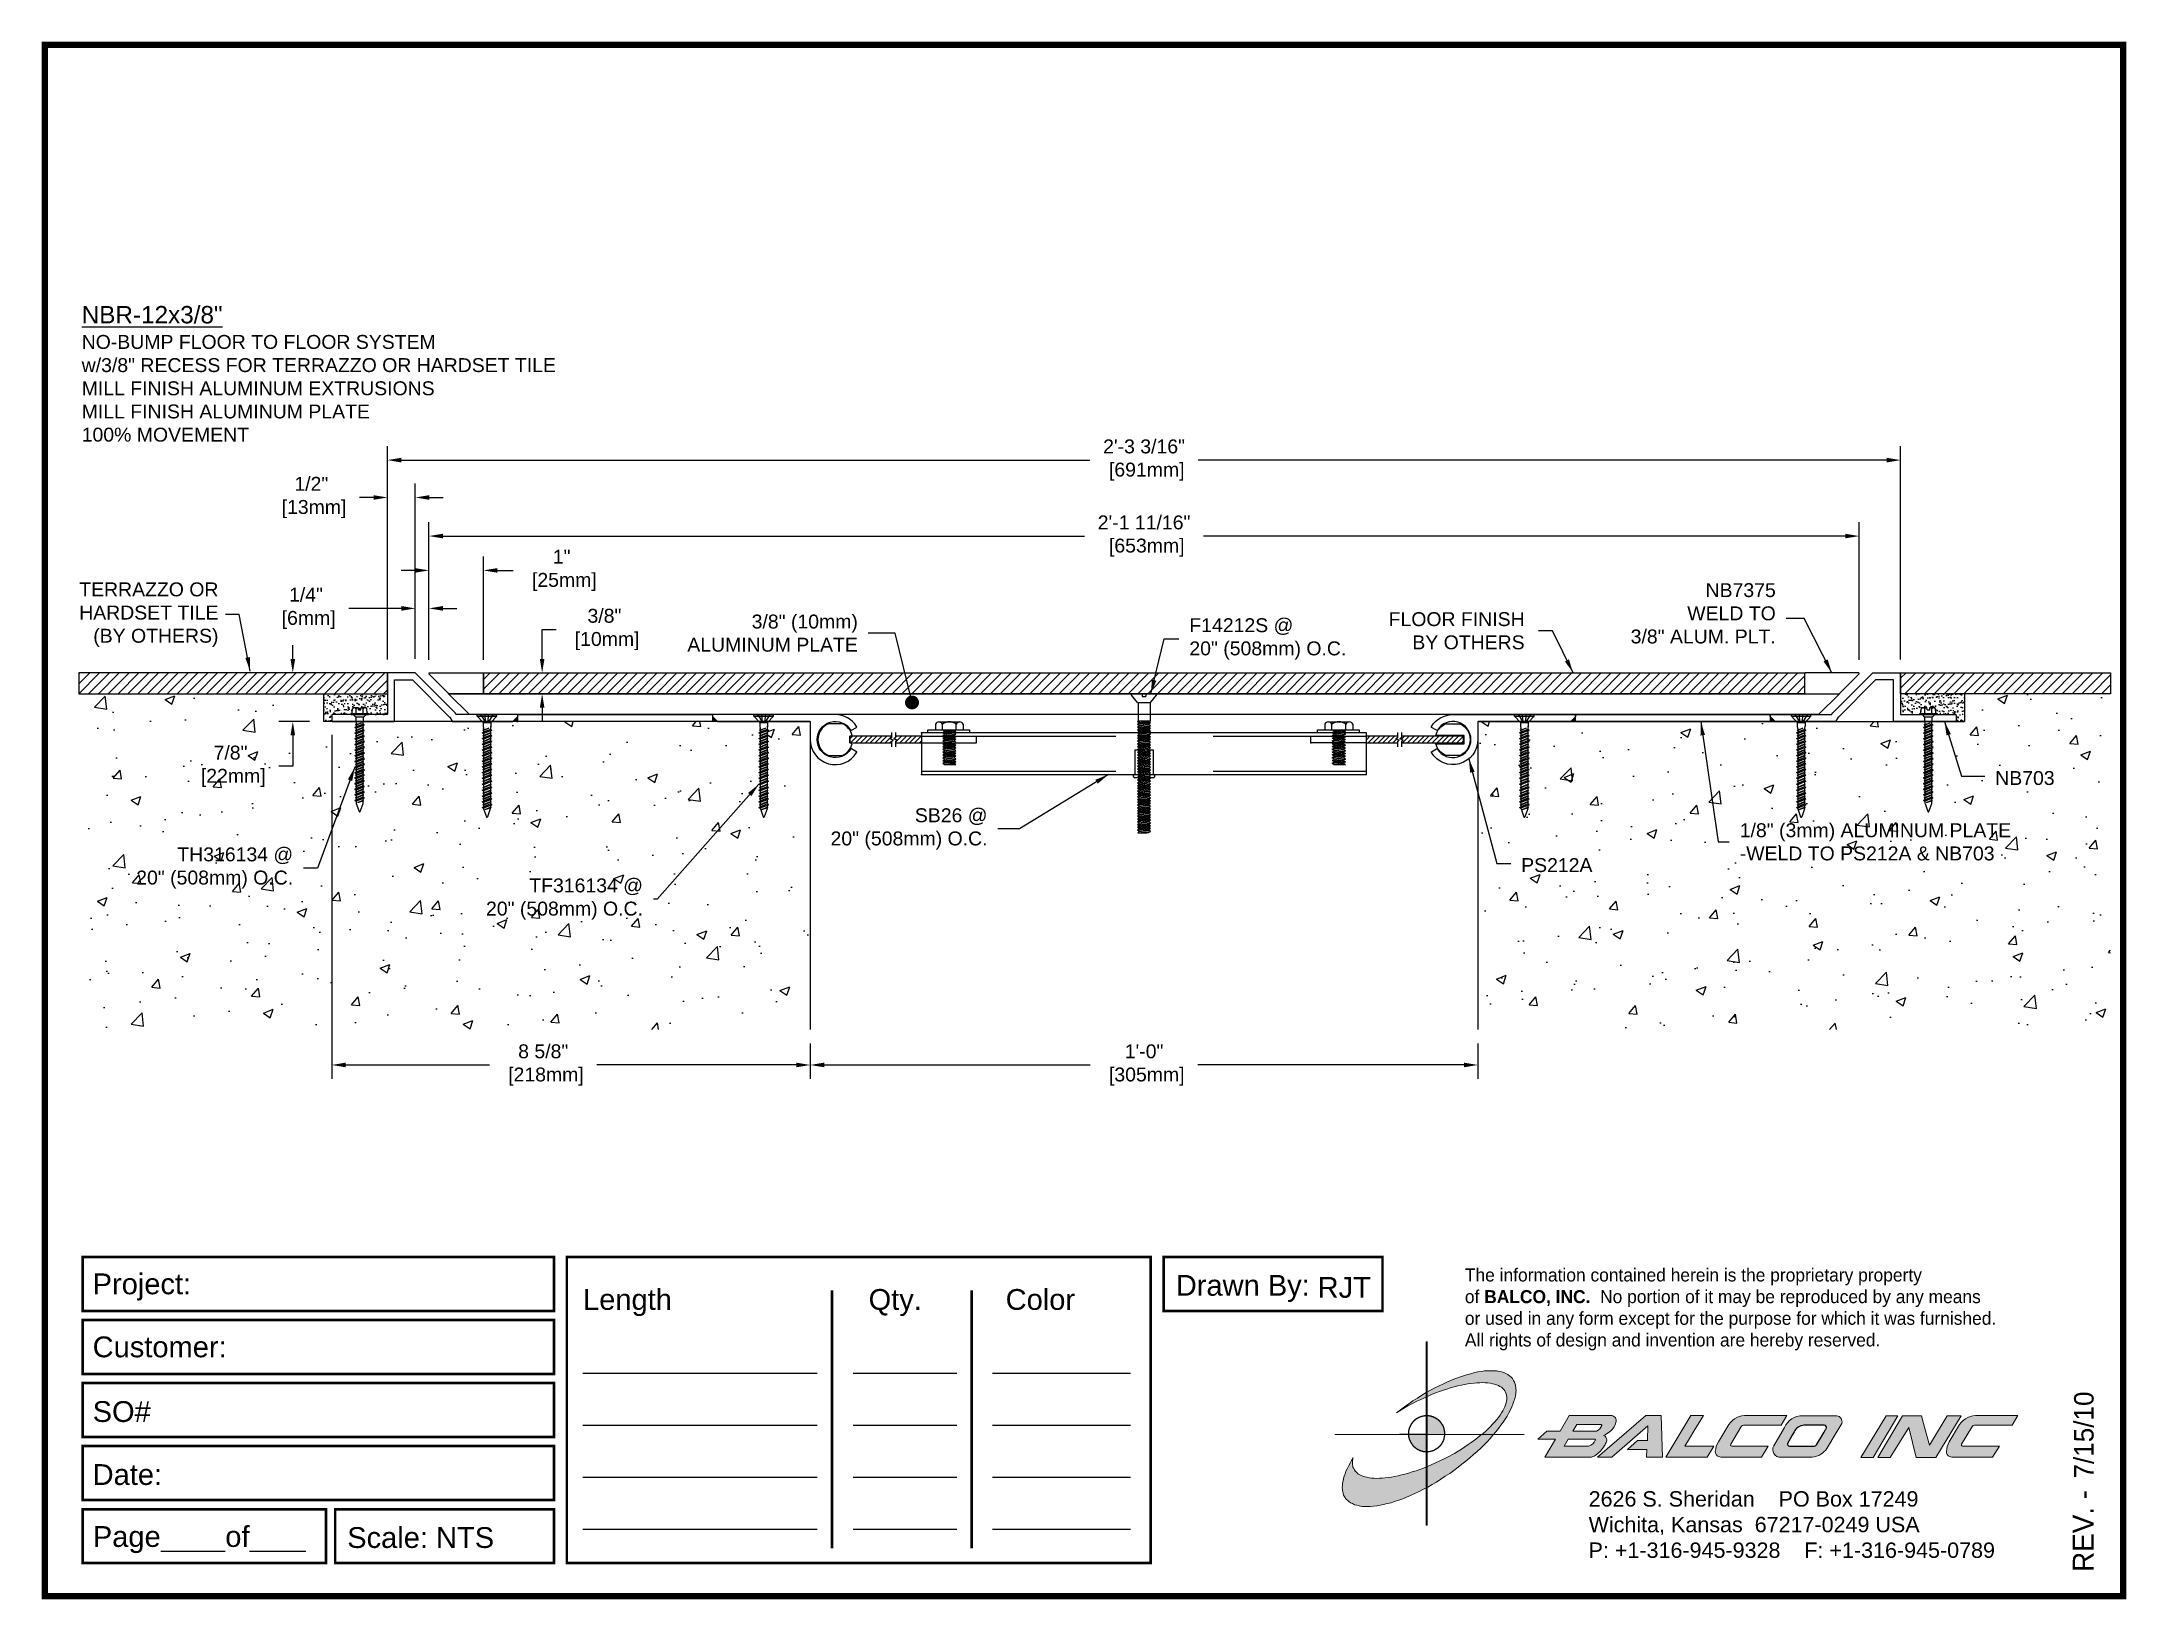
# Paper-space layout 'Layout1' of a CAD drawing. Header units: inches. Extents: x 0 to 10, y 0 to 7.5.
# The model-space entities are those that its viewports show. They can reach past a viewport. Long polylines and large blocks are cut down to what shows.
import ezdxf

# ---------------------------------------------------------------- set-up
doc = ezdxf.new("R2010")
doc.units = ezdxf.units.IN
doc.header["$MEASUREMENT"] = 0
doc.linetypes.add('DASHED', pattern=[0.75, 0.5, -0.25])
doc.linetypes.add('HIDDEN', pattern=[0.375, 0.25, -0.125])
for name, color, linetype in [('Anchors', 4, 'Continuous'), ('Border', 7, 'Continuous'), ('Conditions', 1, 'Continuous'), ('Dimensions', 3, 'Continuous'), ('Metals', 7, 'Continuous'), ('TEXT', 2, 'Continuous')]:
    doc.layers.add(name, color=color, linetype=linetype)
doc.styles.add('ARIAL', font='arial.ttf')
doc.styles.add('Copyright', font='ERASDEMI.TTF')
doc.dimstyles.new('Arial', dxfattribs={"dimtxt": 0.25, "dimasz": 0.25, "dimexe": 0.25, "dimexo": 0.25, "dimgap": 0.25, "dimtad": 0, "dimtih": 1, "dimtoh": 1, "dimdec": 4, "dimzin": 3, "dimdsep": 46, "dimlunit": 4, "dimtxsty": 'ARIAL', "dimcen": 0.25, "dimadec": 0, "dimazin": 0, "dimtfac": 1, "dimtdec": 4, "dimtofl": 0, "dimtmove": 0, "dimatfit": 3, "dimfxl": 0, "dimfrac": 2, "dimtolj": 1, "dimtzin": 0, "dimarcsym": 0})

psp = doc.layouts.get("Layout1")

# ---------------------------------------------------------------- texts
at = {"insert": (6.843, 1.591), "char_height": 0.0625, "width": 50.295, "attachment_point": 1, "style": 'Copyright'}
psp.add_mtext('The information contained herein is the proprietary property\\Pof {\\fEras Bold ITC|b0|i0|c0|p34;BALCO, INC.}  No portion of it may be reproduced by any means\\Por used in any form except for the purpose for which it was furnished.\\PAll rights of design and invention are hereby reserved.', dxfattribs=at)
at = {"layer": 'Border', "insert": (7.438, 0.52), "char_height": 0.074, "width": 2.3438, "attachment_point": 1, "style": 'ARIAL'}
psp.add_mtext('2626 S. Sheridan    PO Box 17249\\PWichita, Kansas  67217-0249 USA \\PP: +1-316-945-9328    F: +1-316-945-0789', dxfattribs=at)

msp = doc.modelspace()

# ---------------------------------------------------------------- texts
at = {"layer": 'TEXT', "style": 'ARIAL'}
for s, insert, char_height, width, attachment_point in [('{\\H1.6667x;\\LNBR-12x3/8"\\P\\H0.8x;\\lNO-BUMP FLOOR TO FLOOR SYSTEM\\Pw/3/8" RECESS FOR TERRAZZO OR HARDSET TILE\\PMILL FINISH ALUMINUM EXTRUSIONS\\PMILL FINISH ALUMINUM PLATE\\P100% MOVEMENT}', (-24.57164, 14.28966), 0.1875, 9.872132, 1), ('TERRAZZO OR \\PHARDSET TILE{\\A1;\\P(BY OTHERS)}', (-22.11324, 8.74047), 0.25, 3.5331609, 6)]:
    msp.add_mtext(s, dxfattribs=dict(at, insert=insert, char_height=char_height, width=width, attachment_point=attachment_point))
at = {"layer": 'TEXT', "char_height": 0.25, "style": 'ARIAL'}
for s, insert, attachment_point in [('NB7375\\PWELD TO\\P3/8" ALUM. PLT.', (5.88055, 8.76283), 6), ('3/8" (10mm)\\PALUMINUM PLATE', (-10.61959, 8.40642), 6), ('F14212S @\\P20" (508mm) O.C.', (-4.66052, 8.30475), 4), ('\\A1;FLOOR FINISH\\PBY OTHERS', (1.36607, 8.44937), 6), ('NB703', (9.8254, 5.92797), 1), ('SB26 @\\P20" (508mm) O.C.', (-8.28919, 4.88768), 6), ('\\A1;1/8" (3mm) ALUMINUM PLATE\\P-WELD TO PS212A & NB703', (5.23311, 4.65429), 4), ('TH316134 @\\P20" (508mm) O.C.', (-20.77024, 4.18454), 6), ('\\A1;PS212A', (1.30396, 4.36275), 1), ('TF316134 @\\P20" (508mm) O.C.', (-14.48264, 3.6266), 6)]:
    msp.add_mtext(s, dxfattribs=dict(at, insert=insert, attachment_point=attachment_point))

# ---------------------------------------------------------------- blocks, each defined once
blk = doc.blocks.new('ACADlogo')
h = blk.add_hatch(color=256)
h.paths.add_polyline_path([(-3.346, 1.223), (-3.351, 1.223), (-3.351, 0.979), (-3.346, 0.982)])
h.paths.add_polyline_path([(-3.346, 0.961), (-3.351, 0.959), (-3.351, 0.868), (-3.346, 0.868)])
h.paths.add_polyline_path([(-3.346, 0.777), (-3.351, 0.777), (-3.351, 0.699), (-3.351, 0.695), (-3.35, 0.695), (-3.346, 0.695)])
h.paths.add_polyline_path([(-3.346, 0.864), (-3.346, 0.868), (-3.35, 0.868), (-3.351, 0.868), (-3.351, 0.777), (-3.346, 0.777), (-3.346, 0.778), (-3.348, 0.778)])
h.paths.add_polyline_path([(-3.346, 0.524), (-3.351, 0.521), (-3.351, 0.342), (-3.346, 0.342)])
h.paths.add_polyline_path([(-3.346, 0.695), (-3.351, 0.695), (-3.351, 0.621), (-3.346, 0.623)])
h.paths.add_polyline_path([(-3.346, 0.623), (-3.351, 0.621), (-3.351, 0.521), (-3.346, 0.524)])
h.paths.add_polyline_path([(-3.346, 0.982), (-3.351, 0.979), (-3.351, 0.959), (-3.346, 0.961)])
h = blk.add_hatch(color=175)
h.paths.add_polyline_path([(-3.518, 0.573), (-3.534, 0.571), (-3.548, 0.569), (-3.562, 0.567), (-3.576, 0.567), (-3.589, 0.566), (-3.602, 0.567), (-3.614, 0.568), (-3.625, 0.569), (-3.636, 0.572), (-3.646, 0.574), (-3.656, 0.577), (-3.664, 0.581), (-3.673, 0.585), (-3.679, 0.589), (-3.685, 0.595), (-3.688, 0.598), (-3.691, 0.6), (-3.695, 0.607), (-3.699, 0.614), (-3.703, 0.621), (-3.704, 0.626), (-3.705, 0.631), (-3.706, 0.637), (-3.706, 0.642), (-3.705, 0.648), (-3.705, 0.653), (-3.703, 0.659), (-3.702, 0.665), (-3.71, 0.652), (-3.717, 0.639), (-3.725, 0.626), (-3.731, 0.613), (-3.737, 0.601), (-3.741, 0.589), (-3.746, 0.577), (-3.749, 0.566), (-3.751, 0.555), (-3.753, 0.544), (-3.754, 0.538), (-3.754, 0.533), (-3.755, 0.523), (-3.754, 0.513), (-3.753, 0.508), (-3.752, 0.503), (-3.75, 0.494), (-3.748, 0.486), (-3.743, 0.477), (-3.74, 0.473), (-3.738, 0.469), (-3.734, 0.465), (-3.73, 0.461), (-3.723, 0.455), (-3.715, 0.449), (-3.706, 0.445), (-3.695, 0.44), (-3.685, 0.437), (-3.674, 0.434), (-3.661, 0.432), (-3.648, 0.431), (-3.634, 0.431), (-3.62, 0.431), (-3.604, 0.433), (-3.588, 0.435), (-3.572, 0.438), (-3.556, 0.441), (-3.538, 0.445), (-3.52, 0.449), (-3.503, 0.456), (-3.483, 0.461), (-3.464, 0.469), (-3.445, 0.477), (-3.426, 0.485), (-3.406, 0.494), (-3.385, 0.503), (-3.364, 0.514), (-3.351, 0.521), (-3.351, 0.621), (-3.364, 0.616), (-3.382, 0.609), (-3.4, 0.603), (-3.418, 0.598), (-3.436, 0.592), (-3.453, 0.587), (-3.47, 0.583), (-3.486, 0.579), (-3.503, 0.576)])
h.paths.add_polyline_path([(-3.215, 0.687), (-3.251, 0.667), (-3.289, 0.649), (-3.327, 0.631), (-3.345, 0.623), (-3.346, 0.623), (-3.346, 0.524), (-3.343, 0.525), (-3.323, 0.537), (-3.302, 0.549), (-3.28, 0.563), (-3.259, 0.577), (-3.238, 0.59), (-3.218, 0.605), (-3.198, 0.62), (-3.179, 0.635), (-3.16, 0.65), (-3.141, 0.665), (-3.123, 0.681), (-3.106, 0.696), (-3.089, 0.712), (-3.074, 0.727), (-3.058, 0.743), (-3.043, 0.759), (-3.03, 0.775), (-3.028, 0.777), (-3.085, 0.777), (-3.091, 0.772), (-3.105, 0.761), (-3.118, 0.75), (-3.134, 0.739), (-3.149, 0.729), (-3.165, 0.718), (-3.182, 0.707), (-3.198, 0.697)])
h.paths.add_polyline_path([(-2.921, 1.009), (-2.922, 1.015), (-2.924, 1.02), (-2.926, 1.029), (-2.931, 1.038), (-2.934, 1.043), (-2.936, 1.047), (-2.94, 1.05), (-2.943, 1.054), (-2.951, 1.06), (-2.959, 1.066), (-2.968, 1.071), (-2.978, 1.075), (-2.989, 1.079), (-3, 1.081), (-3.013, 1.083), (-3.026, 1.084), (-3.04, 1.084), (-3.054, 1.084), (-3.07, 1.083), (-3.085, 1.081), (-3.102, 1.079), (-3.118, 1.075), (-3.136, 1.07), (-3.153, 1.066), (-3.171, 1.06), (-3.191, 1.054), (-3.21, 1.047), (-3.229, 1.039), (-3.248, 1.031), (-3.268, 1.022), (-3.289, 1.012), (-3.31, 1.002), (-3.33, 0.991), (-3.346, 0.982), (-3.346, 0.961), (-3.342, 0.962), (-3.323, 0.971), (-3.305, 0.978), (-3.287, 0.984), (-3.268, 0.991), (-3.251, 0.996), (-3.234, 1.002), (-3.216, 1.007), (-3.199, 1.011), (-3.182, 1.015), (-3.167, 1.018), (-3.15, 1.021), (-3.136, 1.023), (-3.121, 1.025), (-3.107, 1.026), (-3.093, 1.026), (-3.079, 1.027), (-3.067, 1.026), (-3.054, 1.026), (-3.043, 1.025), (-3.032, 1.022), (-3.022, 1.02), (-3.013, 1.016), (-3.004, 1.013), (-2.997, 1.009), (-2.989, 1.005), (-2.983, 0.999), (-2.98, 0.996), (-2.978, 0.994), (-2.973, 0.987), (-2.969, 0.981), (-2.967, 0.973), (-2.965, 0.965), (-2.964, 0.957), (-2.964, 0.949), (-2.964, 0.944), (-2.965, 0.94), (-2.967, 0.93), (-2.969, 0.921), (-2.973, 0.911), (-2.978, 0.901), (-2.983, 0.891), (-2.989, 0.881), (-2.996, 0.871), (-3.004, 0.86), (-3.012, 0.849), (-3.021, 0.838), (-3.032, 0.827), (-3.042, 0.816), (-3.053, 0.805), (-3.065, 0.794), (-3.077, 0.783), (-3.085, 0.777), (-3.028, 0.777), (-3.016, 0.791), (-3.004, 0.806), (-2.992, 0.822), (-2.981, 0.837), (-2.971, 0.852), (-2.962, 0.866), (-2.954, 0.882), (-2.946, 0.896), (-2.939, 0.91), (-2.934, 0.924), (-2.929, 0.938), (-2.926, 0.944), (-2.925, 0.951), (-2.922, 0.963), (-2.92, 0.975), (-2.92, 0.982), (-2.919, 0.987), (-2.92, 0.999), (-2.92, 1.005)])
h.paths.add_polyline_path([(-3.372, 0.966), (-3.393, 0.953), (-3.415, 0.94), (-3.435, 0.925), (-3.455, 0.911), (-3.475, 0.897), (-3.494, 0.882), (-3.468, 0.898), (-3.439, 0.915), (-3.41, 0.93), (-3.396, 0.938), (-3.38, 0.945), (-3.351, 0.959), (-3.351, 0.979)])
h = blk.add_hatch(color=256)
h.paths.add_polyline_path([(-3.268, 0.814), (-3.27, 0.819), (-3.273, 0.824), (-3.276, 0.828), (-3.279, 0.833), (-3.282, 0.837), (-3.286, 0.841), (-3.29, 0.845), (-3.294, 0.849), (-3.298, 0.852), (-3.303, 0.855), (-3.308, 0.858), (-3.313, 0.86), (-3.318, 0.863), (-3.323, 0.864), (-3.328, 0.866), (-3.334, 0.867), (-3.339, 0.868), (-3.345, 0.868), (-3.346, 0.868), (-3.346, 0.777), (-3.335, 0.777), (-3.262, 0.777), (-3.262, 0.781), (-3.262, 0.787), (-3.263, 0.792), (-3.264, 0.798), (-3.265, 0.803), (-3.266, 0.808)])
h.paths.add_polyline_path([(-3.351, 0.777), (-3.436, 0.777), (-3.435, 0.773), (-3.435, 0.768), (-3.434, 0.762), (-3.432, 0.757), (-3.431, 0.752), (-3.428, 0.747), (-3.426, 0.742), (-3.423, 0.737), (-3.42, 0.732), (-3.417, 0.728), (-3.414, 0.723), (-3.41, 0.719), (-3.406, 0.716), (-3.401, 0.712), (-3.397, 0.709), (-3.392, 0.706), (-3.387, 0.704), (-3.382, 0.701), (-3.377, 0.699), (-3.372, 0.698), (-3.367, 0.696), (-3.361, 0.695), (-3.356, 0.695), (-3.351, 0.695)])
h.paths.add_polyline_path([(-3.346, 0.868), (-3.35, 0.868), (-3.351, 0.868), (-3.351, 0.777), (-3.346, 0.777)])
h = blk.add_hatch(color=256)
h.paths.add_polyline_path([(-2.438, 0.844, 0.412988), (-2.461, 0.869), (-2.663, 0.869), (-2.707, 0.794), (-2.771, 0.794), (-2.815, 0.755), (-2.73, 0.755), (-2.781, 0.668), (-2.563, 0.668, 0.107996), (-2.538, 0.677, 0.108939), (-2.494, 0.724, 0.080345), (-2.483, 0.745, 0.419497), (-2.499, 0.773, 0.149928), (-2.447, 0.815, 0.134283)])
h.paths.add_polyline_path([(-2.507, 0.821, -0.209012), (-2.532, 0.794), (-2.538, 0.794), (-2.646, 0.794), (-2.627, 0.825), (-2.51, 0.825, -0.56619)], flags=16)
h.paths.add_polyline_path([(-2.538, 0.75, -0.241309), (-2.569, 0.722), (-2.688, 0.722), (-2.669, 0.755), (-2.541, 0.755, -0.56619)], flags=16)
for points in [[(-2.285, 0.819), (-2.287, 0.748), (-2.335, 0.748), (-2.383, 0.705), (-2.29, 0.705), (-2.292, 0.668), (-2.215, 0.668), (-2.221, 0.869), (-2.295, 0.869), (-2.527, 0.668), (-2.458, 0.668)], [(-2.018, 0.869), (-2.079, 0.869), (-2.198, 0.668), (-2, 0.668), (-1.968, 0.722), (-2.107, 0.722), (-2.085, 0.759), (-2.064, 0.794)], [(-1.617, 0.869), (-1.807, 0.869, 0.270182), (-1.896, 0.825), (-1.946, 0.742, 0.109019), (-1.961, 0.695, 0.340665), (-1.945, 0.672, 0.129907), (-1.923, 0.668), (-1.738, 0.668), (-1.706, 0.722), (-1.878, 0.722), (-1.882, 0.722, -0.601242), (-1.887, 0.731), (-1.838, 0.813, -0.253048), (-1.821, 0.823), (-1.645, 0.823)], [(-1.083, 0.867), (-1.14, 0.867), (-1.261, 0.667), (-1.26, 0.667), (-1.202, 0.667)], [(-0.96, 0.83), (-0.969, 0.867), (-1.061, 0.867), (-1.179, 0.667), (-1.12, 0.667), (-1.031, 0.812), (-0.995, 0.667), (-0.9, 0.667), (-0.778, 0.867), (-0.846, 0.867), (-0.931, 0.727), (-0.951, 0.795)], [(-0.507, 0.869), (-0.697, 0.869, 0.270182), (-0.786, 0.825), (-0.836, 0.742, 0.109019), (-0.85, 0.695, 0.340665), (-0.835, 0.672, 0.129907), (-0.812, 0.668), (-0.628, 0.668), (-0.595, 0.722), (-0.768, 0.722), (-0.772, 0.722, -0.601242), (-0.777, 0.731), (-0.728, 0.813, -0.253048), (-0.71, 0.823), (-0.534, 0.823)], [(-3.346, 0.623), (-3.351, 0.621), (-3.351, 0.521), (-3.346, 0.524)]]:
    blk.add_hatch(color=256).paths.add_polyline_path(points)
h = blk.add_hatch(color=256)
h.paths.add_polyline_path([(-1.377, 0.868), (-1.383, 0.868), (-1.383, 0.868), (-1.44, 0.868), (-1.492, 0.868), (-1.541, 0.868, 0.297712), (-1.628, 0.811), (-1.68, 0.723, 0.585116), (-1.646, 0.668), (-1.506, 0.668, 0.210586), (-1.429, 0.703), (-1.415, 0.726), (-1.389, 0.769), (-1.352, 0.831, 0.4352)])
h.paths.add_polyline_path([(-1.437, 0.823, -0.603783), (-1.428, 0.805), (-1.431, 0.801), (-1.434, 0.796), (-1.438, 0.789), (-1.474, 0.728, -0.229001), (-1.489, 0.722), (-1.494, 0.722), (-1.501, 0.722), (-1.597, 0.722), (-1.604, 0.722, -0.492401), (-1.613, 0.734), (-1.601, 0.757), (-1.591, 0.775), (-1.582, 0.791, -0.238368), (-1.535, 0.823)], flags=16)
for q in [(-3.48, 0.777), (-3.351, 0.642)]:
    blk.add_line((-3.351, 0.777), q)
at = {"color": 7, "lineweight": 0}
for points in [[(-3.351, 1.223), (-3.346, 1.223), (-3.346, 0.342), (-3.351, 0.342), (-3.351, 1.223)], [(-2.292, 0.668), (-2.215, 0.668), (-2.221, 0.869), (-2.295, 0.869), (-2.527, 0.668), (-2.458, 0.668), (-2.285, 0.819), (-2.287, 0.748), (-2.286, 0.748), (-2.335, 0.748), (-2.383, 0.705), (-2.29, 0.705), (-2.292, 0.668), (-2.292, 0.668)], [(-2.198, 0.668), (-2.079, 0.869), (-2.018, 0.869), (-2.064, 0.794), (-2.085, 0.759), (-2.107, 0.722), (-1.968, 0.722), (-2, 0.668), (-2.198, 0.668), (-2.198, 0.668)], [(-1.383, 0.868), (-1.383, 0.868)], [(-1.261, 0.667), (-1.14, 0.867), (-1.083, 0.867), (-1.202, 0.667), (-1.26, 0.667), (-1.261, 0.667), (-1.261, 0.667)], [(-0.9, 0.667), (-0.995, 0.667), (-1.031, 0.812), (-1.12, 0.667), (-1.179, 0.667), (-1.061, 0.867), (-0.969, 0.867), (-0.96, 0.83), (-0.951, 0.795), (-0.931, 0.727), (-0.846, 0.867), (-0.778, 0.867), (-0.9, 0.667), (-0.9, 0.667)]]:
    blk.add_lwpolyline(points, dxfattribs=at)
at = {"color": 175, "lineweight": 0}
blk.add_lwpolyline([(-2.926, 1.029), (-2.924, 1.02), (-2.922, 1.015), (-2.921, 1.009), (-2.92, 1.005), (-2.92, 0.999), (-2.919, 0.987), (-2.92, 0.982), (-2.92, 0.975), (-2.922, 0.963), (-2.925, 0.951), (-2.926, 0.944), (-2.929, 0.938), (-2.934, 0.924), (-2.939, 0.91), (-2.946, 0.896), (-2.954, 0.882), (-2.962, 0.866), (-2.971, 0.852), (-2.981, 0.837), (-2.992, 0.822), (-3.004, 0.806), (-3.016, 0.791), (-3.03, 0.775), (-3.043, 0.759), (-3.058, 0.743), (-3.074, 0.727), (-3.089, 0.712), (-3.106, 0.696), (-3.123, 0.681), (-3.141, 0.665), (-3.16, 0.65), (-3.179, 0.635), (-3.198, 0.62), (-3.218, 0.605), (-3.238, 0.59), (-3.259, 0.577), (-3.28, 0.563), (-3.302, 0.549), (-3.323, 0.537), (-3.343, 0.525), (-3.364, 0.514), (-3.385, 0.503), (-3.406, 0.494), (-3.426, 0.485), (-3.445, 0.477), (-3.464, 0.469), (-3.483, 0.461), (-3.503, 0.456), (-3.52, 0.449), (-3.538, 0.445), (-3.556, 0.441), (-3.572, 0.438), (-3.588, 0.435), (-3.604, 0.433), (-3.62, 0.431), (-3.634, 0.431), (-3.648, 0.431), (-3.661, 0.432), (-3.674, 0.434), (-3.685, 0.437), (-3.695, 0.44), (-3.706, 0.445), (-3.715, 0.449), (-3.723, 0.455), (-3.73, 0.461), (-3.734, 0.465), (-3.738, 0.469), (-3.74, 0.473), (-3.743, 0.477), (-3.748, 0.486), (-3.75, 0.494), (-3.752, 0.503), (-3.753, 0.508), (-3.754, 0.513), (-3.755, 0.523), (-3.754, 0.533), (-3.754, 0.538), (-3.753, 0.544), (-3.751, 0.555), (-3.749, 0.566), (-3.746, 0.577), (-3.741, 0.589), (-3.737, 0.601), (-3.731, 0.613), (-3.725, 0.626), (-3.717, 0.639), (-3.71, 0.652), (-3.702, 0.665), (-3.703, 0.659), (-3.705, 0.653), (-3.705, 0.648), (-3.706, 0.642), (-3.706, 0.637), (-3.705, 0.631), (-3.704, 0.626), (-3.703, 0.621), (-3.699, 0.614), (-3.695, 0.607), (-3.691, 0.6), (-3.688, 0.598), (-3.685, 0.595), (-3.679, 0.589), (-3.673, 0.585), (-3.664, 0.581), (-3.656, 0.577), (-3.646, 0.574), (-3.636, 0.572), (-3.625, 0.569), (-3.614, 0.568), (-3.602, 0.567), (-3.589, 0.566), (-3.576, 0.567), (-3.562, 0.567), (-3.548, 0.569), (-3.534, 0.571), (-3.518, 0.573), (-3.503, 0.576), (-3.486, 0.579), (-3.47, 0.583), (-3.453, 0.587), (-3.436, 0.592), (-3.418, 0.598), (-3.4, 0.603), (-3.382, 0.609), (-3.364, 0.616), (-3.345, 0.623), (-3.327, 0.631), (-3.289, 0.649), (-3.251, 0.667), (-3.215, 0.687), (-3.198, 0.697), (-3.182, 0.707), (-3.165, 0.718), (-3.149, 0.729), (-3.134, 0.739), (-3.118, 0.75), (-3.105, 0.761), (-3.091, 0.772), (-3.077, 0.783), (-3.065, 0.794), (-3.053, 0.805), (-3.042, 0.816), (-3.032, 0.827), (-3.021, 0.838), (-3.012, 0.849), (-3.004, 0.86), (-2.996, 0.871), (-2.989, 0.881), (-2.983, 0.891), (-2.978, 0.901), (-2.973, 0.911), (-2.969, 0.921), (-2.967, 0.93), (-2.965, 0.94), (-2.964, 0.944), (-2.964, 0.949), (-2.964, 0.957), (-2.965, 0.965), (-2.967, 0.973), (-2.969, 0.981), (-2.973, 0.987), (-2.978, 0.994), (-2.98, 0.996), (-2.983, 0.999), (-2.989, 1.005), (-2.997, 1.009), (-3.004, 1.013), (-3.013, 1.016), (-3.022, 1.02), (-3.032, 1.022), (-3.043, 1.025), (-3.054, 1.026), (-3.067, 1.026), (-3.079, 1.027), (-3.093, 1.026), (-3.107, 1.026), (-3.121, 1.025), (-3.136, 1.023), (-3.15, 1.021), (-3.167, 1.018), (-3.182, 1.015), (-3.199, 1.011), (-3.216, 1.007), (-3.234, 1.002), (-3.251, 0.996), (-3.268, 0.991), (-3.287, 0.984), (-3.305, 0.978), (-3.323, 0.971), (-3.342, 0.962), (-3.38, 0.945), (-3.396, 0.938), (-3.41, 0.93), (-3.439, 0.915), (-3.468, 0.898), (-3.494, 0.882), (-3.475, 0.897), (-3.455, 0.911), (-3.435, 0.925), (-3.415, 0.94), (-3.393, 0.953), (-3.372, 0.966), (-3.351, 0.979), (-3.33, 0.991), (-3.31, 1.002), (-3.289, 1.012), (-3.268, 1.022), (-3.248, 1.031), (-3.229, 1.039), (-3.21, 1.047), (-3.191, 1.054), (-3.171, 1.06), (-3.153, 1.066), (-3.136, 1.07), (-3.118, 1.075), (-3.102, 1.079), (-3.085, 1.081), (-3.07, 1.083), (-3.054, 1.084), (-3.04, 1.084), (-3.026, 1.084), (-3.013, 1.083), (-3, 1.081), (-2.989, 1.079), (-2.978, 1.075), (-2.968, 1.071), (-2.959, 1.066), (-2.951, 1.06), (-2.943, 1.054), (-2.94, 1.05), (-2.936, 1.047), (-2.934, 1.043), (-2.931, 1.038), (-2.926, 1.029), (-2.926, 1.029)], dxfattribs=at)
at = {"color": 7, "lineweight": 0, "const_width": 0.0064}
blk.add_lwpolyline([(-3.262, 0.781), (-3.262, 0.787), (-3.263, 0.792), (-3.264, 0.798), (-3.265, 0.803), (-3.266, 0.808), (-3.268, 0.814), (-3.27, 0.819), (-3.273, 0.824), (-3.276, 0.828), (-3.279, 0.833), (-3.282, 0.837), (-3.286, 0.841), (-3.29, 0.845), (-3.294, 0.849), (-3.298, 0.852), (-3.303, 0.855), (-3.308, 0.858), (-3.313, 0.86), (-3.318, 0.863), (-3.323, 0.864), (-3.328, 0.866), (-3.334, 0.867), (-3.339, 0.868), (-3.345, 0.868), (-3.35, 0.868), (-3.356, 0.868), (-3.361, 0.867), (-3.367, 0.866), (-3.372, 0.865), (-3.377, 0.863), (-3.382, 0.862), (-3.387, 0.859), (-3.392, 0.857), (-3.397, 0.854), (-3.401, 0.851), (-3.406, 0.847), (-3.41, 0.843), (-3.414, 0.839), (-3.417, 0.835), (-3.42, 0.831), (-3.423, 0.826), (-3.426, 0.821), (-3.428, 0.816), (-3.431, 0.811), (-3.432, 0.806), (-3.434, 0.801), (-3.435, 0.795), (-3.435, 0.79), (-3.436, 0.784), (-3.436, 0.779), (-3.435, 0.773), (-3.435, 0.768), (-3.434, 0.762), (-3.432, 0.757), (-3.431, 0.752), (-3.428, 0.747), (-3.426, 0.742), (-3.423, 0.737), (-3.42, 0.732), (-3.417, 0.728), (-3.414, 0.723), (-3.41, 0.719), (-3.406, 0.716), (-3.401, 0.712), (-3.397, 0.709), (-3.392, 0.706), (-3.387, 0.704), (-3.382, 0.701), (-3.377, 0.699), (-3.372, 0.698), (-3.367, 0.696), (-3.361, 0.695), (-3.356, 0.695), (-3.35, 0.695), (-3.345, 0.695), (-3.339, 0.695), (-3.334, 0.696), (-3.328, 0.697), (-3.323, 0.698), (-3.318, 0.7), (-3.313, 0.702), (-3.308, 0.705), (-3.303, 0.708), (-3.298, 0.711), (-3.294, 0.714), (-3.29, 0.718), (-3.286, 0.721), (-3.282, 0.726), (-3.279, 0.73), (-3.276, 0.734), (-3.273, 0.739), (-3.27, 0.744), (-3.268, 0.749), (-3.266, 0.754), (-3.265, 0.76), (-3.264, 0.765), (-3.263, 0.77), (-3.262, 0.776), (-3.262, 0.781)], dxfattribs=at)
at = {"color": 7, "lineweight": 0}
for points in [[(-2.447, 0.815, 0.130368), (-2.438, 0.843, 0.448367), (-2.463, 0.869), (-2.663, 0.869), (-2.707, 0.794), (-2.771, 0.794), (-2.815, 0.755), (-2.73, 0.755), (-2.781, 0.668), (-2.563, 0.668, 0.107996), (-2.538, 0.677, 0.108939), (-2.494, 0.724, 0.077395), (-2.484, 0.744, 0.430878), (-2.499, 0.773, 0.149928)], [(-2.507, 0.821, -0.209012), (-2.532, 0.794), (-2.538, 0.794), (-2.646, 0.794), (-2.627, 0.825), (-2.512, 0.825), (-2.509, 0.825, -0.531288)], [(-1.838, 0.813), (-1.887, 0.731, 0.587385), (-1.882, 0.722), (-1.878, 0.722), (-1.706, 0.722), (-1.738, 0.668), (-1.923, 0.668, -0.129907), (-1.945, 0.672, -0.349839), (-1.961, 0.696, -0.107341), (-1.946, 0.742), (-1.896, 0.825, -0.270182), (-1.807, 0.869), (-1.617, 0.869), (-1.645, 0.823), (-1.821, 0.823, 0.252436)], [(-1.68, 0.723, 0.585116), (-1.646, 0.668), (-1.506, 0.668, 0.210586), (-1.429, 0.703), (-1.415, 0.726), (-1.389, 0.769), (-1.352, 0.831, 0.4352), (-1.377, 0.868), (-1.383, 0.868), (-1.383, 0.868), (-1.44, 0.868), (-1.492, 0.868), (-1.541, 0.868, 0.297712), (-1.628, 0.811)], [(-0.728, 0.813), (-0.777, 0.731, 0.587385), (-0.772, 0.722), (-0.768, 0.722), (-0.595, 0.722), (-0.628, 0.668), (-0.812, 0.668, -0.129907), (-0.835, 0.672, -0.349839), (-0.85, 0.696, -0.107341), (-0.836, 0.742), (-0.786, 0.825, -0.270182), (-0.697, 0.869), (-0.507, 0.869), (-0.534, 0.823), (-0.71, 0.823, 0.252436)], [(-2.569, 0.722), (-2.688, 0.722), (-2.669, 0.755), (-2.543, 0.755), (-2.54, 0.755, -0.531288), (-2.538, 0.75, -0.241309)]]:
    blk.add_lwpolyline(points, format="xyb", close=True, dxfattribs=at)
blk.add_lwpolyline([(-1.437, 0.823), (-1.535, 0.823, 0.238368), (-1.582, 0.791), (-1.591, 0.775), (-1.601, 0.757), (-1.613, 0.734, 0.490298), (-1.604, 0.722), (-1.597, 0.722), (-1.501, 0.722), (-1.494, 0.722), (-1.489, 0.722, 0.229001), (-1.474, 0.728), (-1.438, 0.789), (-1.434, 0.796), (-1.431, 0.801), (-1.428, 0.805, 0.603783)], format="xyb", close=True)
blk.add_lwpolyline([(-2.879, 0.777, 0.00455, 0.00455, 0), (-3.791, 0.777, 0.00183, 0.00183, 0), (-3.791, 0.777, 0.00183, 0.00183, 0)], format="xyseb", dxfattribs=at)
blk = doc.blocks.new('Quantity Data')
at = {"layer": 'Border', "color": 253}
for p, q in [((2.755, 1.254), (3.881, 1.254)), ((4.054, 1.254), (4.553, 1.254)), ((4.725, 1.254), (5.389, 1.254)), ((2.755, 1.004), (3.881, 1.004)), ((4.054, 1.004), (4.553, 1.004)), ((4.725, 1.004), (5.389, 1.004)), ((2.755, 0.754), (3.881, 0.754)), ((4.054, 0.754), (4.553, 0.754)), ((4.725, 0.754), (5.389, 0.754)), ((2.755, 0.504), (3.881, 0.504)), ((4.054, 0.504), (4.553, 0.504)), ((4.725, 0.504), (5.389, 0.504))]:
    blk.add_line(p, q, dxfattribs=at)
at = {"layer": 'Border', "const_width": 0.0125}
blk.add_lwpolyline([(5.485, 0.341), (2.678, 0.341), (2.678, 1.813), (5.485, 1.813)], close=True, dxfattribs=at)
for points in [[(3.953, 1.653), (3.953, 0.412)], [(4.625, 1.653), (4.625, 0.412)]]:
    blk.add_lwpolyline(points, dxfattribs=at)
at = {"layer": 'Border', "style": 'ARIAL'}
for s, p in [('Length', (2.756, 1.559)), ('Qty.', (4.129, 1.559)), ('Color', (4.788, 1.559))]:
    blk.add_text(s, height=0.1, dxfattribs=at).set_placement(p)
blk = doc.blocks.new('Drawn By')
at = {"layer": 'Border', "const_width": 0.0125}
blk.add_lwpolyline([(5.38, 1.813), (6.432, 1.813), (6.432, 1.554), (5.38, 1.554)], close=True, dxfattribs=at)
at = {"layer": 'Border', "style": 'ARIAL'}
blk.add_text('Drawn By: ', height=0.1, dxfattribs=at).set_placement((5.438, 1.627))
blk.add_attdef('XXX', (6.12, 1.617), '', height=0.1, dxfattribs=at)
blk = doc.blocks.new('Project Info')
at = {"layer": 'Border', "const_width": 0.0125}
for points in [[(0.182, 1.813), (2.448, 1.813), (2.448, 1.554), (0.182, 1.554)], [(0.182, 1.51), (2.448, 1.51), (2.448, 1.251), (0.182, 1.251)], [(0.182, 1.207), (2.448, 1.207), (2.448, 0.947), (0.182, 0.947)], [(0.182, 0.904), (2.448, 0.904), (2.448, 0.644), (0.182, 0.644)], [(0.182, 0.6), (1.352, 0.6), (1.352, 0.341), (0.182, 0.341)], [(1.396, 0.6), (2.448, 0.6), (2.448, 0.341), (1.396, 0.341)]]:
    blk.add_lwpolyline(points, close=True, dxfattribs=at)
at = {"layer": 'Border', "style": 'ARIAL'}
for s, p in [('Project:', (0.23, 1.634)), ('Customer:', (0.23, 1.331)), ('SO#', (0.23, 1.02)), ('Date:', (0.23, 0.717)), ('Page%%u        %%uof%%u       ', (0.231, 0.419)), ('Scale: NTS', (1.454, 0.414))]:
    blk.add_text(s, height=0.1, dxfattribs=at).set_placement(p)
blk = doc.blocks.new('REV')
at = {"style": 'Copyright'}
blk.add_text('REV. -', height=0.1, rotation=90, dxfattribs=at).set_placement((-0.142, 0.117))
at = {"style": 'Copyright', "flags": 4}
blk.add_attdef('REVISIONDATE', (-0.142, 0.566), '', height=0.0938, rotation=90, dxfattribs=at)
blk = doc.blocks.new('*D18')
at = {"layer": 'Defpoints', "color": 0}
for p in [(-18.575, 10.847), (-19.075, 7.684), (-18.575, 7.694)]:
    blk.add_point(p, dxfattribs=at)
at = {"layer": 'Dimensions', "color": 0, "lineweight": -2}
for p, q in [((-19.075, 7.934), (-19.075, 11.097)), ((-18.575, 7.944), (-18.575, 11.097)), ((-19.325, 10.847), (-19.575, 10.847)), ((-18.325, 10.847), (-18.075, 10.847))]:
    blk.add_line(p, q, dxfattribs=at)
at = {"layer": 'Dimensions', "color": 0}
for points in [[(-19.325, 10.888), (-19.325, 10.805), (-19.075, 10.847)], [(-18.325, 10.888), (-18.325, 10.805), (-18.575, 10.847)]]:
    blk.add_solid(points, dxfattribs=at)
at = {"layer": 'Dimensions', "color": 0, "insert": (-20.444, 10.847), "char_height": 0.25, "attachment_point": 5, "style": 'ARIAL'}
blk.add_mtext('\\A1;1/2"\\P [13mm]', dxfattribs=at)
blk = doc.blocks.new('*D19')
at = {"layer": 'Defpoints', "color": 0}
for p in [(-11.475, 1.28), (0.525, 1.28), (0.525, 0.644)]:
    blk.add_point(p, dxfattribs=at)
at = {"layer": 'Dimensions', "color": 0, "lineweight": -2}
for p, q in [((-11.475, 1.03), (-11.475, 0.394)), ((0.525, 1.03), (0.525, 0.394)), ((-11.225, 0.644), (-6.442, 0.644)), ((0.275, 0.644), (-4.509, 0.644))]:
    blk.add_line(p, q, dxfattribs=at)
at = {"layer": 'Dimensions', "color": 0}
for points in [[(-11.225, 0.686), (-11.225, 0.603), (-11.475, 0.644)], [(0.275, 0.686), (0.275, 0.603), (0.525, 0.644)]]:
    blk.add_solid(points, dxfattribs=at)
at = {"layer": 'Dimensions', "color": 0, "insert": (-5.475, 0.644), "char_height": 0.25, "attachment_point": 5, "style": 'ARIAL'}
blk.add_mtext('\\A1;1\'-0"\\P [305mm]', dxfattribs=at)
blk = doc.blocks.new('H1458S')
for p, q in [((-0.25, 0.104), (-0.25, 0)), ((-0.25, 0), (0.25, 0)), ((-0.188, 0.144), (0.187, 0.144)), ((-0.125, 0), (-0.125, 0.104)), ((-0.119, 0), (-0.085, -0.02)), ((-0.085, -0.02), (0.048, 0)), ((0.125, 0), (0.125, 0.104)), ((0.25, 0.104), (0.25, 0)), ((-0.119, -0.05), (0.119, -0.025)), ((-0.119, -0.05), (-0.085, -0.03)), ((-0.119, -0.05), (-0.085, -0.07)), ((-0.119, -0.1), (0.119, -0.075)), ((-0.119, -0.1), (-0.085, -0.08)), ((-0.119, -0.1), (-0.085, -0.12)), ((-0.119, -0.15), (0.119, -0.125)), ((-0.119, -0.15), (-0.085, -0.13)), ((-0.119, -0.15), (-0.085, -0.17)), ((-0.119, -0.2), (0.119, -0.175)), ((-0.119, -0.2), (-0.085, -0.18)), ((-0.119, -0.2), (-0.085, -0.22)), ((-0.119, -0.25), (0.119, -0.225)), ((-0.119, -0.25), (-0.085, -0.23)), ((-0.119, -0.25), (-0.085, -0.27)), ((-0.119, -0.3), (0.119, -0.275)), ((-0.119, -0.3), (-0.085, -0.28)), ((-0.119, -0.3), (-0.085, -0.32)), ((-0.119, -0.35), (0.119, -0.325)), ((-0.119, -0.35), (-0.085, -0.33)), ((-0.119, -0.35), (-0.085, -0.37)), ((-0.085, -0.03), (0.085, -0.005)), ((-0.085, -0.02), (-0.085, -0.03)), ((-0.085, -0.07), (0.085, -0.045)), ((-0.085, -0.08), (0.085, -0.055)), ((-0.085, -0.07), (-0.085, -0.08)), ((-0.085, -0.12), (0.085, -0.095)), ((-0.085, -0.13), (0.085, -0.105)), ((-0.085, -0.12), (-0.085, -0.13)), ((-0.085, -0.17), (0.085, -0.145)), ((-0.085, -0.18), (0.085, -0.155)), ((-0.085, -0.17), (-0.085, -0.18)), ((-0.085, -0.22), (0.085, -0.195)), ((-0.085, -0.23), (0.085, -0.205)), ((-0.085, -0.22), (-0.085, -0.23)), ((-0.085, -0.27), (0.085, -0.245)), ((-0.085, -0.28), (0.085, -0.255)), ((-0.085, -0.27), (-0.085, -0.28)), ((-0.085, -0.32), (0.085, -0.295)), ((-0.085, -0.33), (0.085, -0.305)), ((-0.085, -0.32), (-0.085, -0.33)), ((-0.085, -0.37), (0.085, -0.345)), ((-0.085, -0.38), (0.085, -0.355)), ((-0.085, -0.37), (-0.085, -0.38)), ((0.094, 0), (0.085, -0.005)), ((0.119, -0.025), (0.085, -0.005)), ((0.119, -0.025), (0.085, -0.045)), ((0.085, -0.045), (0.085, -0.055)), ((0.119, -0.075), (0.085, -0.055)), ((0.119, -0.075), (0.085, -0.095)), ((0.085, -0.095), (0.085, -0.105)), ((0.119, -0.125), (0.085, -0.105)), ((0.119, -0.125), (0.085, -0.145)), ((0.085, -0.145), (0.085, -0.155)), ((0.119, -0.175), (0.085, -0.155)), ((0.119, -0.175), (0.085, -0.195)), ((0.085, -0.195), (0.085, -0.205)), ((0.119, -0.225), (0.085, -0.205)), ((0.119, -0.225), (0.085, -0.245)), ((0.085, -0.245), (0.085, -0.255)), ((0.119, -0.275), (0.085, -0.255)), ((0.119, -0.275), (0.085, -0.295)), ((0.085, -0.295), (0.085, -0.305)), ((0.119, -0.325), (0.085, -0.305)), ((0.119, -0.325), (0.085, -0.345)), ((0.085, -0.345), (0.085, -0.355)), ((0.119, -0.375), (0.085, -0.355)), ((-0.119, -0.4), (0.119, -0.375)), ((-0.119, -0.4), (-0.085, -0.38)), ((-0.119, -0.4), (-0.085, -0.42)), ((-0.119, -0.45), (0.119, -0.425)), ((-0.119, -0.45), (-0.085, -0.43)), ((-0.119, -0.45), (-0.085, -0.47)), ((-0.119, -0.5), (0.119, -0.475)), ((-0.119, -0.5), (-0.085, -0.48)), ((-0.119, -0.5), (-0.085, -0.52)), ((-0.119, -0.55), (0.119, -0.525)), ((-0.119, -0.55), (-0.085, -0.53)), ((-0.119, -0.55), (-0.085, -0.57)), ((-0.119, -0.6), (0.119, -0.575)), ((-0.119, -0.6), (-0.085, -0.58)), ((-0.119, -0.6), (-0.085, -0.62)), ((-0.085, -0.42), (0.085, -0.395)), ((-0.085, -0.43), (0.085, -0.405)), ((-0.085, -0.42), (-0.085, -0.43)), ((-0.085, -0.47), (0.085, -0.445)), ((-0.085, -0.48), (0.085, -0.455)), ((-0.085, -0.47), (-0.085, -0.48)), ((-0.085, -0.52), (0.085, -0.495)), ((-0.085, -0.53), (0.085, -0.505)), ((-0.085, -0.52), (-0.085, -0.53)), ((-0.085, -0.57), (0.085, -0.545)), ((-0.085, -0.58), (0.085, -0.555)), ((-0.085, -0.57), (-0.085, -0.58)), ((-0.085, -0.62), (0.085, -0.595)), ((-0.085, -0.62), (-0.085, -0.625)), ((-0.085, -0.625), (0.119, -0.625)), ((-0.048, -0.625), (0.085, -0.605)), ((0.119, -0.375), (0.085, -0.395)), ((0.085, -0.395), (0.085, -0.405)), ((0.119, -0.425), (0.085, -0.405)), ((0.119, -0.425), (0.085, -0.445)), ((0.085, -0.445), (0.085, -0.455)), ((0.119, -0.475), (0.085, -0.455)), ((0.119, -0.475), (0.085, -0.495)), ((0.085, -0.495), (0.085, -0.505)), ((0.119, -0.525), (0.085, -0.505)), ((0.119, -0.525), (0.085, -0.545)), ((0.085, -0.545), (0.085, -0.555)), ((0.119, -0.575), (0.085, -0.555)), ((0.119, -0.575), (0.085, -0.595)), ((0.085, -0.595), (0.085, -0.605)), ((0.119, -0.625), (0.085, -0.605))]:
    blk.add_line(p, q)
for centre, radius, start, end in [((-0.188, 0.075), 0.0688, 24.7615, 155.2385), ((0, -0.071), 0.215, 54.5107, 125.4893), ((0.187, 0.075), 0.0688, 24.7615, 155.2385)]:
    blk.add_arc(centre, radius, start, end)
blk = doc.blocks.new('RIVNUT')
at = {"linetype": 'HIDDEN', "ltscale": 0.5}
for p, q in [((-0.133, 0.381), (-0.133, -0.063)), ((-0.133, 0.381), (0.198, 0.381)), ((0.198, 0.381), (0.198, -0.063))]:
    blk.add_line(p, q, dxfattribs=at)
blk.add_line((-0.143, -0.063), (0.189, -0.063))
at = {"linetype": 'HIDDEN', "ltscale": 0.125}
blk.add_line((-0.135, -0.119), (0.2, -0.119), dxfattribs=at)
for centre, start, end in [((-0.133, -0.091), 90, 267.037), ((0.198, -0.091), 272.963, 90)]:
    blk.add_arc(centre, 0.028, start, end, dxfattribs=at)
blk = doc.blocks.new('SPHERE BAR')
h = blk.add_hatch()
h.set_pattern_fill('ANSI31', color=256, scale=0.5, style=0)
h.set_pattern_definition([(45, (-1.97825, -9.89701), (-0.04419417, 0.04419417), [])])
h.paths.add_polyline_path([(-4.516, -0.12), (-4.516, -0.09), (-4.488, -0.071), (-4.545, -0.049), (-4.516, -0.03), (-4.516, 0), (-5.266, 0), (-5.266, -0.12)])
h.paths.add_polyline_path([(-4.446, 0), (-4.446, -0.03), (-4.475, -0.049), (-4.418, -0.071), (-4.446, -0.09), (-4.446, -0.12), (-3.978, -0.12), (-3.978, 0)])
h = blk.add_hatch()
h.set_pattern_fill('ANSI31', color=256, scale=0.5, style=0)
h.set_pattern_definition([(45, (2.02175, -9.89701), (-0.04419417, 0.04419417), [])])
h.paths.add_polyline_path([(4.579, -0.12), (4.579, -0.09), (4.608, -0.071), (4.55, -0.049), (4.579, -0.03), (4.579, 0), (4.021, 0), (4.021, -0.12)])
h.paths.add_polyline_path([(4.649, 0), (4.649, -0.03), (4.62, -0.049), (4.678, -0.071), (4.649, -0.09), (4.649, -0.12), (5.766, -0.12), (5.766, 0)])
for p, q in [((-4.516, 0.07), (-4.516, -0.03)), ((-4.446, 0.07), (-4.446, -0.03)), ((-2.987, -0.12), (-2.987, 0)), ((4.579, 0.07), (4.579, -0.03)), ((4.649, 0.07), (4.649, -0.03)), ((-4.516, -0.03), (-4.545, -0.049)), ((-4.488, -0.071), (-4.545, -0.049)), ((-4.516, -0.09), (-4.488, -0.071)), ((-4.516, -0.09), (-4.516, -0.19)), ((-4.446, -0.03), (-4.475, -0.049)), ((-4.418, -0.071), (-4.475, -0.049)), ((-4.446, -0.09), (-4.418, -0.071)), ((-4.446, -0.09), (-4.446, -0.19)), ((4.579, -0.03), (4.55, -0.049)), ((4.608, -0.071), (4.55, -0.049)), ((4.579, -0.09), (4.608, -0.071)), ((4.579, -0.09), (4.579, -0.19)), ((4.649, -0.03), (4.62, -0.049)), ((4.678, -0.071), (4.62, -0.049)), ((4.649, -0.09), (4.678, -0.071)), ((4.649, -0.09), (4.649, -0.19))]:
    blk.add_line(p, q)
at = {"linetype": 'HIDDEN'}
blk.add_line((-3.978, -0.12), (-2.987, -0.12), dxfattribs=at)
for points in [[(-5.225, 0.014, 0.233897), (-5.403, 0.226), (-5.653, 0.226, 0.654654), (-5.653, -0.346), (-5.403, -0.346, 0.233897), (-5.225, -0.134), (-5.266, -0.12), (-5.266, 0)], [(5.776, 0.014), (5.268, 0.014, -0.233897), (5.447, 0.226), (5.697, 0.226, -0.654654), (5.697, -0.346), (5.447, -0.346, -0.233897), (5.268, -0.134), (5.776, -0.134)]]:
    blk.add_lwpolyline(points, format="xyb", close=True)
blk.add_lwpolyline([(-3.863, 0.062), (-3.863, 0.115), (-3.113, 0.115), (-3.113, 0.062)], close=True)
at = {"linetype": 'ByBlock'}
for p in [(-3.978, 0.062), (-3.978, -0.688)]:
    blk.add_point(p, dxfattribs=at)
at = {"layer": 'Anchors'}
for points in [[(-4.516, 0), (-5.266, 0), (-5.266, -0.12), (-4.516, -0.12)], [(-3.978, 0), (-4.446, 0)], [(4.579, 0), (4.021, 0)], [(4.649, -0.12), (5.766, -0.12), (5.766, 0), (4.649, 0)], [(-4.446, -0.12), (-3.978, -0.12)], [(4.021, -0.12), (4.579, -0.12)]]:
    blk.add_lwpolyline(points, dxfattribs=at)
at = {"layer": 'Metals', "linetype": 'HIDDEN'}
for p, q in [((-3.978, 0), (4.021, 0)), ((3.017, -0.12), (3.017, 0)), ((4.021, -0.12), (3.017, -0.12)), ((-3.978, -0.626), (4.021, -0.626))]:
    blk.add_line(p, q, dxfattribs=at)
at = {"layer": 'Metals'}
blk.add_line((-3.978, -0.688), (4.021, -0.688), dxfattribs=at)
for points in [[(4.021, 0.062), (-3.978, 0.062), (-3.978, -0.687), (4.021, -0.687)], [(3.139, 0.062), (3.139, 0.115), (3.889, 0.115), (3.889, 0.062)]]:
    blk.add_lwpolyline(points, close=True, dxfattribs=at)
at = {"layer": 'Metals', "linetype": 'HIDDEN'}
blk.add_point((3.017, -0.12), dxfattribs=at)
at = {"layer": 'Anchors'}
for p in [(-3.478, 0.115), (3.524, 0.115)]:
    blk.add_blockref('H1458S', p, dxfattribs=at)
at = {"layer": 'Metals'}
blk.add_blockref('RIVNUT', (-0.011, -0.624), dxfattribs=at)
blk = doc.blocks.new('*D20')
at = {"layer": 'Defpoints', "color": 0}
for p in [(-19.075, 7.694), (-20.777, 6.819), (-20.225, 6.819)]:
    blk.add_point(p, dxfattribs=at)
at = {"layer": 'Dimensions', "color": 0, "lineweight": -2}
for p, q in [((-20.777, 7.944), (-20.777, 8.194)), ((-19.325, 7.694), (-21.027, 7.694)), ((-20.475, 6.819), (-21.027, 6.819)), ((-20.777, 6.569), (-20.777, 6.014)), ((-20.777, 6.014), (-21.027, 6.014))]:
    blk.add_line(p, q, dxfattribs=at)
at = {"layer": 'Dimensions', "color": 0}
for points in [[(-20.818, 7.944), (-20.735, 7.944), (-20.777, 7.694)], [(-20.818, 6.569), (-20.735, 6.569), (-20.777, 6.819)]]:
    blk.add_solid(points, dxfattribs=at)
at = {"layer": 'Dimensions', "color": 0, "insert": (-21.896, 6.014), "char_height": 0.25, "attachment_point": 5, "style": 'ARIAL'}
blk.add_mtext('\\A1;7/8"\\P [22mm]', dxfattribs=at)
blk = doc.blocks.new('*D21')
at = {"layer": 'Defpoints', "color": 0}
for p in [(-17.35, 7.694), (-16.295, 7.694), (-17.307, 7.319)]:
    blk.add_point(p, dxfattribs=at)
at = {"layer": 'Dimensions', "color": 0, "lineweight": -2}
for p, q in [((-16.295, 7.944), (-16.295, 8.474)), ((-16.295, 8.474), (-16.045, 8.474)), ((-17.1, 7.694), (-16.045, 7.694)), ((-17.057, 7.319), (-16.045, 7.319)), ((-16.295, 7.069), (-16.295, 6.819))]:
    blk.add_line(p, q, dxfattribs=at)
at = {"layer": 'Dimensions', "color": 0}
for points in [[(-16.336, 7.944), (-16.253, 7.944), (-16.295, 7.694)], [(-16.336, 7.069), (-16.253, 7.069), (-16.295, 7.319)]]:
    blk.add_solid(points, dxfattribs=at)
at = {"layer": 'Dimensions', "color": 0, "insert": (-15.175, 8.474), "char_height": 0.25, "attachment_point": 5, "style": 'ARIAL'}
blk.add_mtext('\\A1;3/8"\\P [10mm]', dxfattribs=at)
blk = doc.blocks.new('*D22')
at = {"layer": 'Defpoints', "color": 0}
for p in [(8.124, 11.519), (-19.075, 7.684), (8.124, 7.684)]:
    blk.add_point(p, dxfattribs=at)
at = {"layer": 'Dimensions', "color": 0, "lineweight": -2}
for p, q in [((-19.075, 7.934), (-19.075, 11.769)), ((8.124, 7.934), (8.124, 11.769)), ((-18.825, 11.519), (-6.448, 11.519)), ((7.874, 11.519), (-4.502, 11.519))]:
    blk.add_line(p, q, dxfattribs=at)
at = {"layer": 'Dimensions', "color": 0}
for points in [[(-18.825, 11.561), (-18.825, 11.477), (-19.075, 11.519)], [(7.874, 11.561), (7.874, 11.477), (8.124, 11.519)]]:
    blk.add_solid(points, dxfattribs=at)
at = {"layer": 'Dimensions', "color": 0, "insert": (-5.475, 11.519), "char_height": 0.25, "attachment_point": 5, "style": 'ARIAL'}
blk.add_mtext('\\A1;2\'-3 3/16"\\P [691mm]', dxfattribs=at)
blk = doc.blocks.new('F14212S')
for p, q in [((-0.112, -0.159), (-0.219, -0.028)), ((-0.207, -0.004), (-0.024, -0.004)), ((-0.112, -0.159), (0.126, -0.159)), ((-0.101, -0.159), (-0.101, -0.498)), ((-0.024, -0.004), (-0.024, -0.054)), ((-0.024, -0.054), (0.038, -0.054)), ((0.038, -0.004), (0.038, -0.054)), ((0.038, -0.004), (0.221, -0.004)), ((0.115, -0.159), (0.115, -0.498)), ((0.126, -0.159), (0.233, -0.028)), ((-0.112, -0.504), (-0.101, -0.498)), ((-0.112, -0.504), (-0.061, -0.498)), ((-0.112, -0.504), (-0.078, -0.523)), ((-0.112, -0.554), (0.126, -0.529)), ((-0.112, -0.554), (-0.078, -0.534)), ((-0.112, -0.554), (-0.078, -0.573)), ((-0.112, -0.604), (0.126, -0.579)), ((-0.112, -0.604), (-0.078, -0.584)), ((-0.112, -0.604), (-0.078, -0.623)), ((-0.112, -0.654), (0.126, -0.629)), ((-0.112, -0.654), (-0.078, -0.634)), ((-0.112, -0.654), (-0.078, -0.673)), ((-0.112, -0.704), (0.126, -0.679)), ((-0.112, -0.704), (-0.078, -0.684)), ((-0.112, -0.704), (-0.078, -0.723)), ((-0.112, -0.754), (0.126, -0.729)), ((-0.112, -0.754), (-0.078, -0.734)), ((0.115, -0.498), (-0.101, -0.498)), ((-0.078, -0.523), (0.092, -0.498)), ((-0.078, -0.534), (0.092, -0.509)), ((-0.078, -0.523), (-0.078, -0.534)), ((-0.078, -0.573), (0.092, -0.548)), ((-0.078, -0.584), (0.092, -0.559)), ((-0.078, -0.573), (-0.078, -0.584)), ((-0.078, -0.623), (0.092, -0.598)), ((-0.078, -0.634), (0.092, -0.609)), ((-0.078, -0.623), (-0.078, -0.634)), ((-0.078, -0.673), (0.092, -0.648)), ((-0.078, -0.684), (0.092, -0.659)), ((-0.078, -0.673), (-0.078, -0.684)), ((-0.078, -0.723), (0.092, -0.698)), ((-0.078, -0.734), (0.092, -0.709)), ((-0.078, -0.723), (-0.078, -0.734)), ((-0.078, -0.773), (0.092, -0.748)), ((0.115, -0.498), (0.092, -0.509)), ((0.126, -0.529), (0.092, -0.509)), ((0.126, -0.529), (0.092, -0.548)), ((0.092, -0.548), (0.092, -0.559)), ((0.126, -0.579), (0.092, -0.559)), ((0.126, -0.579), (0.092, -0.598)), ((0.092, -0.598), (0.092, -0.609)), ((0.126, -0.629), (0.092, -0.609)), ((0.126, -0.629), (0.092, -0.648)), ((0.092, -0.648), (0.092, -0.659)), ((0.126, -0.679), (0.092, -0.659)), ((0.126, -0.679), (0.092, -0.698)), ((0.092, -0.698), (0.092, -0.709)), ((0.126, -0.729), (0.092, -0.709)), ((0.126, -0.729), (0.092, -0.748)), ((0.092, -0.748), (0.092, -0.759)), ((-0.112, -0.754), (-0.078, -0.773)), ((-0.112, -0.804), (0.126, -0.779)), ((-0.112, -0.804), (-0.078, -0.784)), ((-0.112, -0.804), (-0.078, -0.823)), ((-0.112, -0.854), (0.126, -0.829)), ((-0.112, -0.854), (-0.078, -0.834)), ((-0.112, -0.854), (-0.078, -0.873)), ((-0.112, -0.904), (0.126, -0.879)), ((-0.112, -0.904), (-0.078, -0.884)), ((-0.112, -0.904), (-0.078, -0.923)), ((-0.112, -0.954), (0.126, -0.929)), ((-0.112, -0.954), (-0.078, -0.934)), ((-0.112, -0.954), (-0.078, -0.973)), ((-0.112, -1.004), (0.126, -0.979)), ((-0.112, -1.004), (-0.078, -0.984)), ((-0.112, -1.004), (-0.078, -1.023)), ((-0.112, -1.054), (0.126, -1.029)), ((-0.112, -1.054), (-0.078, -1.034)), ((-0.112, -1.054), (-0.078, -1.073)), ((-0.112, -1.104), (0.126, -1.079)), ((-0.112, -1.104), (-0.078, -1.084)), ((-0.112, -1.104), (-0.078, -1.123)), ((-0.078, -0.784), (0.092, -0.759)), ((-0.078, -0.773), (-0.078, -0.784)), ((-0.078, -0.823), (0.092, -0.798)), ((-0.078, -0.834), (0.092, -0.809)), ((-0.078, -0.823), (-0.078, -0.834)), ((-0.078, -0.873), (0.092, -0.848)), ((-0.078, -0.884), (0.092, -0.859)), ((-0.078, -0.873), (-0.078, -0.884)), ((-0.078, -0.923), (0.092, -0.898)), ((-0.078, -0.934), (0.092, -0.909)), ((-0.078, -0.923), (-0.078, -0.934)), ((-0.078, -0.973), (0.092, -0.948)), ((-0.078, -0.984), (0.092, -0.959)), ((-0.078, -0.973), (-0.078, -0.984)), ((-0.078, -1.023), (0.092, -0.998)), ((-0.078, -1.034), (0.092, -1.009)), ((-0.078, -1.023), (-0.078, -1.034)), ((-0.078, -1.073), (0.092, -1.048)), ((-0.078, -1.084), (0.092, -1.059)), ((-0.078, -1.073), (-0.078, -1.084)), ((-0.078, -1.123), (0.092, -1.098)), ((-0.078, -1.134), (0.092, -1.109)), ((-0.078, -1.123), (-0.078, -1.134)), ((0.126, -0.779), (0.092, -0.759)), ((0.126, -0.779), (0.092, -0.798)), ((0.092, -0.798), (0.092, -0.809)), ((0.126, -0.829), (0.092, -0.809)), ((0.126, -0.829), (0.092, -0.848)), ((0.092, -0.848), (0.092, -0.859)), ((0.126, -0.879), (0.092, -0.859)), ((0.126, -0.879), (0.092, -0.898)), ((0.092, -0.898), (0.092, -0.909)), ((0.126, -0.929), (0.092, -0.909)), ((0.126, -0.929), (0.092, -0.948)), ((0.092, -0.948), (0.092, -0.959)), ((0.126, -0.979), (0.092, -0.959)), ((0.126, -0.979), (0.092, -0.998)), ((0.092, -0.998), (0.092, -1.009)), ((0.126, -1.029), (0.092, -1.009)), ((0.126, -1.029), (0.092, -1.048)), ((0.092, -1.048), (0.092, -1.059)), ((0.126, -1.079), (0.092, -1.059)), ((0.126, -1.079), (0.092, -1.098)), ((0.092, -1.098), (0.092, -1.109)), ((0.126, -1.129), (0.092, -1.109)), ((-0.112, -1.154), (0.126, -1.129)), ((-0.112, -1.154), (-0.078, -1.134)), ((-0.112, -1.154), (-0.078, -1.173)), ((-0.112, -1.204), (0.126, -1.179)), ((-0.112, -1.204), (-0.078, -1.184)), ((-0.112, -1.204), (-0.078, -1.223)), ((-0.112, -1.254), (0.126, -1.229)), ((-0.112, -1.254), (-0.078, -1.234)), ((-0.112, -1.254), (-0.078, -1.273)), ((-0.112, -1.304), (0.126, -1.279)), ((-0.112, -1.304), (-0.078, -1.284)), ((-0.112, -1.304), (-0.078, -1.323)), ((-0.112, -1.354), (0.126, -1.329)), ((-0.112, -1.354), (-0.078, -1.334)), ((-0.112, -1.354), (-0.078, -1.373)), ((-0.112, -1.404), (0.126, -1.379)), ((-0.112, -1.404), (-0.078, -1.384)), ((-0.112, -1.404), (-0.078, -1.423)), ((-0.112, -1.454), (0.126, -1.429)), ((-0.112, -1.454), (-0.078, -1.434)), ((-0.112, -1.454), (-0.078, -1.473)), ((-0.112, -1.504), (0.126, -1.479)), ((-0.112, -1.504), (-0.078, -1.484)), ((-0.078, -1.173), (0.092, -1.148)), ((-0.078, -1.184), (0.092, -1.159)), ((-0.078, -1.173), (-0.078, -1.184)), ((-0.078, -1.223), (0.092, -1.198)), ((-0.078, -1.234), (0.092, -1.209)), ((-0.078, -1.223), (-0.078, -1.234)), ((-0.078, -1.273), (0.092, -1.248)), ((-0.078, -1.284), (0.092, -1.259)), ((-0.078, -1.273), (-0.078, -1.284)), ((-0.078, -1.323), (0.092, -1.298)), ((-0.078, -1.334), (0.092, -1.309)), ((-0.078, -1.323), (-0.078, -1.334)), ((-0.078, -1.373), (0.092, -1.348)), ((-0.078, -1.384), (0.092, -1.359)), ((-0.078, -1.373), (-0.078, -1.384)), ((-0.078, -1.423), (0.092, -1.398)), ((-0.078, -1.434), (0.092, -1.409)), ((-0.078, -1.423), (-0.078, -1.434)), ((-0.078, -1.473), (0.092, -1.448)), ((-0.078, -1.484), (0.092, -1.459)), ((-0.078, -1.473), (-0.078, -1.484)), ((-0.078, -1.523), (0.092, -1.498)), ((0.126, -1.129), (0.092, -1.148)), ((0.092, -1.148), (0.092, -1.159)), ((0.126, -1.179), (0.092, -1.159)), ((0.126, -1.179), (0.092, -1.198)), ((0.092, -1.198), (0.092, -1.209)), ((0.126, -1.229), (0.092, -1.209)), ((0.126, -1.229), (0.092, -1.248)), ((0.092, -1.248), (0.092, -1.259)), ((0.126, -1.279), (0.092, -1.259)), ((0.126, -1.279), (0.092, -1.298)), ((0.092, -1.298), (0.092, -1.309)), ((0.126, -1.329), (0.092, -1.309)), ((0.126, -1.329), (0.092, -1.348)), ((0.092, -1.348), (0.092, -1.359)), ((0.126, -1.379), (0.092, -1.359)), ((0.126, -1.379), (0.092, -1.398)), ((0.092, -1.398), (0.092, -1.409)), ((0.126, -1.429), (0.092, -1.409)), ((0.126, -1.429), (0.092, -1.448)), ((0.092, -1.448), (0.092, -1.459)), ((0.126, -1.479), (0.092, -1.459)), ((0.126, -1.479), (0.092, -1.498)), ((0.092, -1.498), (0.092, -1.509)), ((-0.112, -1.504), (-0.078, -1.523)), ((-0.112, -1.554), (0.126, -1.529)), ((-0.112, -1.554), (-0.078, -1.534)), ((-0.112, -1.554), (-0.078, -1.573)), ((-0.112, -1.604), (0.126, -1.579)), ((-0.112, -1.604), (-0.078, -1.584)), ((-0.112, -1.604), (-0.078, -1.623)), ((-0.112, -1.654), (0.126, -1.629)), ((-0.112, -1.654), (-0.078, -1.634)), ((-0.112, -1.654), (-0.078, -1.673)), ((-0.112, -1.704), (0.126, -1.679)), ((-0.112, -1.704), (-0.078, -1.684)), ((-0.112, -1.704), (-0.078, -1.723)), ((-0.112, -1.754), (0.126, -1.729)), ((-0.112, -1.754), (-0.078, -1.734)), ((-0.112, -1.754), (-0.078, -1.773)), ((-0.112, -1.804), (0.126, -1.779)), ((-0.112, -1.804), (-0.078, -1.784)), ((-0.112, -1.804), (-0.078, -1.823)), ((-0.112, -1.854), (0.126, -1.829)), ((-0.112, -1.854), (-0.078, -1.834)), ((-0.112, -1.854), (-0.078, -1.873)), ((-0.078, -1.534), (0.092, -1.509)), ((-0.078, -1.523), (-0.078, -1.534)), ((-0.078, -1.573), (0.092, -1.548)), ((-0.078, -1.584), (0.092, -1.559)), ((-0.078, -1.573), (-0.078, -1.584)), ((-0.078, -1.623), (0.092, -1.598)), ((-0.078, -1.634), (0.092, -1.609)), ((-0.078, -1.623), (-0.078, -1.634)), ((-0.078, -1.673), (0.092, -1.648)), ((-0.078, -1.684), (0.092, -1.659)), ((-0.078, -1.673), (-0.078, -1.684)), ((-0.078, -1.723), (0.092, -1.698)), ((-0.078, -1.734), (0.092, -1.709)), ((-0.078, -1.723), (-0.078, -1.734)), ((-0.078, -1.773), (0.092, -1.748)), ((-0.078, -1.784), (0.092, -1.759)), ((-0.078, -1.773), (-0.078, -1.784)), ((-0.078, -1.823), (0.092, -1.798)), ((-0.078, -1.834), (0.092, -1.809)), ((-0.078, -1.823), (-0.078, -1.834)), ((-0.078, -1.873), (0.092, -1.848)), ((-0.078, -1.884), (0.092, -1.859)), ((-0.078, -1.873), (-0.078, -1.884)), ((0.126, -1.529), (0.092, -1.509)), ((0.126, -1.529), (0.092, -1.548)), ((0.092, -1.548), (0.092, -1.559)), ((0.126, -1.579), (0.092, -1.559)), ((0.126, -1.579), (0.092, -1.598)), ((0.092, -1.598), (0.092, -1.609)), ((0.126, -1.629), (0.092, -1.609)), ((0.126, -1.629), (0.092, -1.648)), ((0.092, -1.648), (0.092, -1.659)), ((0.126, -1.679), (0.092, -1.659)), ((0.126, -1.679), (0.092, -1.698)), ((0.092, -1.698), (0.092, -1.709)), ((0.126, -1.729), (0.092, -1.709)), ((0.126, -1.729), (0.092, -1.748)), ((0.092, -1.748), (0.092, -1.759)), ((0.126, -1.779), (0.092, -1.759)), ((0.126, -1.779), (0.092, -1.798)), ((0.092, -1.798), (0.092, -1.809)), ((0.126, -1.829), (0.092, -1.809)), ((0.126, -1.829), (0.092, -1.848)), ((0.092, -1.848), (0.092, -1.859)), ((0.126, -1.879), (0.092, -1.859)), ((-0.112, -1.904), (0.126, -1.879)), ((-0.112, -1.904), (-0.078, -1.884)), ((-0.112, -1.904), (-0.078, -1.923)), ((-0.112, -1.954), (0.126, -1.929)), ((-0.112, -1.954), (-0.078, -1.934)), ((-0.112, -1.954), (-0.078, -1.973)), ((-0.112, -2.004), (0.126, -1.979)), ((-0.112, -2.004), (-0.078, -1.984)), ((-0.112, -2.004), (-0.078, -2.023)), ((-0.112, -2.054), (0.126, -2.029)), ((-0.112, -2.054), (-0.078, -2.034)), ((-0.112, -2.054), (-0.078, -2.073)), ((-0.112, -2.104), (0.126, -2.079)), ((-0.112, -2.104), (-0.078, -2.084)), ((-0.112, -2.104), (-0.078, -2.123)), ((-0.112, -2.154), (0.126, -2.129)), ((-0.112, -2.154), (-0.078, -2.134)), ((-0.112, -2.154), (-0.078, -2.173)), ((-0.112, -2.204), (0.126, -2.179)), ((-0.112, -2.204), (-0.078, -2.184)), ((-0.112, -2.204), (-0.078, -2.223)), ((-0.112, -2.254), (0.126, -2.229)), ((-0.112, -2.254), (-0.078, -2.234)), ((-0.078, -1.923), (0.092, -1.898)), ((-0.078, -1.934), (0.092, -1.909)), ((-0.078, -1.923), (-0.078, -1.934)), ((-0.078, -1.973), (0.092, -1.948)), ((-0.078, -1.984), (0.092, -1.959)), ((-0.078, -1.973), (-0.078, -1.984)), ((-0.078, -2.023), (0.092, -1.998)), ((-0.078, -2.034), (0.092, -2.009)), ((-0.078, -2.023), (-0.078, -2.034)), ((-0.078, -2.073), (0.092, -2.048)), ((-0.078, -2.084), (0.092, -2.059)), ((-0.078, -2.073), (-0.078, -2.084)), ((-0.078, -2.123), (0.092, -2.098)), ((-0.078, -2.134), (0.092, -2.109)), ((-0.078, -2.123), (-0.078, -2.134)), ((-0.078, -2.173), (0.092, -2.148)), ((-0.078, -2.184), (0.092, -2.159)), ((-0.078, -2.173), (-0.078, -2.184)), ((-0.078, -2.223), (0.092, -2.198)), ((-0.078, -2.234), (0.092, -2.209)), ((-0.078, -2.223), (-0.078, -2.234)), ((-0.078, -2.273), (0.092, -2.248)), ((0.126, -1.879), (0.092, -1.898)), ((0.092, -1.898), (0.092, -1.909)), ((0.126, -1.929), (0.092, -1.909)), ((0.126, -1.929), (0.092, -1.948)), ((0.092, -1.948), (0.092, -1.959)), ((0.126, -1.979), (0.092, -1.959)), ((0.126, -1.979), (0.092, -1.998)), ((0.092, -1.998), (0.092, -2.009)), ((0.126, -2.029), (0.092, -2.009)), ((0.126, -2.029), (0.092, -2.048)), ((0.092, -2.048), (0.092, -2.059)), ((0.126, -2.079), (0.092, -2.059)), ((0.126, -2.079), (0.092, -2.098)), ((0.092, -2.098), (0.092, -2.109)), ((0.126, -2.129), (0.092, -2.109)), ((0.126, -2.129), (0.092, -2.148)), ((0.092, -2.148), (0.092, -2.159)), ((0.126, -2.179), (0.092, -2.159)), ((0.126, -2.179), (0.092, -2.198)), ((0.092, -2.198), (0.092, -2.209)), ((0.126, -2.229), (0.092, -2.209)), ((0.126, -2.229), (0.092, -2.248)), ((0.092, -2.248), (0.092, -2.259)), ((-0.112, -2.254), (-0.078, -2.273)), ((-0.112, -2.304), (0.126, -2.279)), ((-0.112, -2.304), (-0.078, -2.284)), ((-0.112, -2.304), (-0.078, -2.323)), ((-0.112, -2.354), (0.126, -2.329)), ((-0.112, -2.354), (-0.078, -2.334)), ((-0.112, -2.354), (-0.078, -2.373)), ((-0.112, -2.404), (0.126, -2.379)), ((-0.112, -2.404), (-0.078, -2.384)), ((-0.112, -2.404), (-0.078, -2.423)), ((-0.112, -2.454), (0.126, -2.429)), ((-0.112, -2.454), (-0.078, -2.434)), ((-0.112, -2.454), (-0.078, -2.473)), ((-0.103, -2.504), (0.126, -2.479)), ((-0.103, -2.504), (-0.078, -2.484)), ((-0.103, -2.504), (0.055, -2.504)), ((-0.078, -2.284), (0.092, -2.259)), ((-0.078, -2.273), (-0.078, -2.284)), ((-0.078, -2.323), (0.092, -2.298)), ((-0.078, -2.334), (0.092, -2.309)), ((-0.078, -2.323), (-0.078, -2.334)), ((-0.078, -2.373), (0.092, -2.348)), ((-0.078, -2.384), (0.092, -2.359)), ((-0.078, -2.373), (-0.078, -2.384)), ((-0.078, -2.423), (0.092, -2.398)), ((-0.078, -2.434), (0.092, -2.409)), ((-0.078, -2.423), (-0.078, -2.434)), ((-0.078, -2.473), (0.092, -2.448)), ((-0.078, -2.484), (0.092, -2.459)), ((-0.078, -2.473), (-0.078, -2.484)), ((0.055, -2.504), (0.092, -2.498)), ((0.126, -2.279), (0.092, -2.259)), ((0.126, -2.279), (0.092, -2.298)), ((0.092, -2.298), (0.092, -2.309)), ((0.126, -2.329), (0.092, -2.309)), ((0.126, -2.329), (0.092, -2.348)), ((0.092, -2.348), (0.092, -2.359)), ((0.126, -2.379), (0.092, -2.359)), ((0.126, -2.379), (0.092, -2.398)), ((0.092, -2.398), (0.092, -2.409)), ((0.126, -2.429), (0.092, -2.409)), ((0.126, -2.429), (0.092, -2.448)), ((0.092, -2.448), (0.092, -2.459)), ((0.126, -2.479), (0.092, -2.459)), ((0.126, -2.479), (0.092, -2.498))]:
    blk.add_line(p, q)
for centre, start, end in [((-0.207, -0.019), 90, 219.032), ((0.221, -0.019), 320.968, 90)]:
    blk.add_arc(centre, 0.015, start, end)
blk = doc.blocks.new('A$C63CB1885')
for p, q in [((-0.176, 0), (-0.175, 0.018)), ((-0.176, 0), (0.176, 0)), ((-0.176, 0), (-0.07, -0.113)), ((-0.163, 0.029), (0.163, 0.029)), ((0.07, -0.113), (0.176, 0)), ((0.176, 0), (0.175, 0.018)), ((-0.086, -0.302), (0.086, -0.251)), ((-0.086, -0.302), (-0.062, -0.289)), ((-0.086, -0.302), (-0.062, -0.315)), ((-0.086, -0.403), (0.086, -0.353)), ((-0.074, -0.251), (0.032, -0.215)), ((-0.074, -0.251), (-0.062, -0.245)), ((-0.074, -0.251), (-0.062, -0.257)), ((-0.074, -0.353), (0.074, -0.302)), ((-0.074, -0.353), (-0.062, -0.346)), ((-0.074, -0.353), (-0.062, -0.359)), ((-0.07, -0.113), (0.07, -0.113)), ((-0.07, -0.113), (-0.07, -0.18)), ((-0.069, -0.189), (-0.063, -0.215)), ((-0.062, -0.245), (0.032, -0.215)), ((0.032, -0.215), (-0.062, -0.257)), ((-0.062, -0.225), (-0.062, -0.245)), ((0.062, -0.238), (-0.062, -0.289)), ((-0.062, -0.257), (-0.062, -0.289)), ((0.062, -0.264), (-0.062, -0.315)), ((-0.062, -0.346), (0.062, -0.296)), ((0.062, -0.308), (-0.062, -0.359)), ((-0.062, -0.315), (-0.062, -0.346)), ((0.062, -0.34), (-0.062, -0.391)), ((-0.062, -0.359), (-0.062, -0.391)), ((0.062, -0.366), (-0.062, -0.416)), ((0.062, -0.225), (0.062, -0.238)), ((0.086, -0.251), (0.062, -0.238)), ((0.086, -0.251), (0.062, -0.264)), ((0.062, -0.264), (0.062, -0.296)), ((0.074, -0.302), (0.062, -0.296)), ((0.074, -0.302), (0.062, -0.308)), ((0.062, -0.308), (0.062, -0.34)), ((0.086, -0.353), (0.062, -0.34)), ((0.086, -0.353), (0.062, -0.366)), ((0.062, -0.366), (0.062, -0.397)), ((0.069, -0.189), (0.063, -0.215)), ((0.07, -0.113), (0.07, -0.18)), ((-0.086, -0.403), (-0.062, -0.391)), ((-0.086, -0.403), (-0.062, -0.416)), ((-0.086, -0.505), (0.086, -0.454)), ((-0.086, -0.505), (-0.062, -0.492)), ((-0.086, -0.505), (-0.062, -0.518)), ((-0.086, -0.607), (0.086, -0.556)), ((-0.086, -0.607), (-0.062, -0.594)), ((-0.086, -0.607), (-0.062, -0.619)), ((-0.086, -0.708), (0.086, -0.657)), ((-0.086, -0.708), (-0.062, -0.695)), ((-0.086, -0.708), (-0.062, -0.721)), ((-0.074, -0.454), (0.074, -0.403)), ((-0.074, -0.454), (-0.062, -0.448)), ((-0.074, -0.454), (-0.062, -0.46)), ((-0.074, -0.556), (0.074, -0.505)), ((-0.074, -0.556), (-0.062, -0.55)), ((-0.074, -0.556), (-0.062, -0.562)), ((-0.074, -0.657), (0.074, -0.607)), ((-0.074, -0.657), (-0.062, -0.651)), ((-0.074, -0.657), (-0.062, -0.664)), ((-0.074, -0.759), (0.074, -0.708)), ((-0.062, -0.448), (0.062, -0.397)), ((0.062, -0.41), (-0.062, -0.46)), ((-0.062, -0.416), (-0.062, -0.448)), ((0.062, -0.441), (-0.062, -0.492)), ((-0.062, -0.46), (-0.062, -0.492)), ((0.062, -0.467), (-0.062, -0.518)), ((-0.062, -0.55), (0.062, -0.499)), ((0.062, -0.511), (-0.062, -0.562)), ((-0.062, -0.518), (-0.062, -0.55)), ((0.062, -0.543), (-0.062, -0.594)), ((-0.062, -0.562), (-0.062, -0.594)), ((0.062, -0.569), (-0.062, -0.619)), ((-0.062, -0.651), (0.062, -0.6)), ((0.062, -0.613), (-0.062, -0.664)), ((-0.062, -0.619), (-0.062, -0.651)), ((0.062, -0.644), (-0.062, -0.695)), ((-0.062, -0.664), (-0.062, -0.695)), ((0.062, -0.67), (-0.062, -0.721)), ((-0.062, -0.753), (0.062, -0.702)), ((0.062, -0.714), (-0.062, -0.765)), ((-0.062, -0.721), (-0.062, -0.753)), ((0.062, -0.746), (-0.062, -0.797)), ((0.074, -0.403), (0.062, -0.397)), ((0.074, -0.403), (0.062, -0.41)), ((0.062, -0.41), (0.062, -0.441)), ((0.086, -0.454), (0.062, -0.441)), ((0.086, -0.454), (0.062, -0.467)), ((0.062, -0.467), (0.062, -0.499)), ((0.074, -0.505), (0.062, -0.499)), ((0.074, -0.505), (0.062, -0.511)), ((0.062, -0.511), (0.062, -0.543)), ((0.086, -0.556), (0.062, -0.543)), ((0.086, -0.556), (0.062, -0.569)), ((0.062, -0.569), (0.062, -0.6)), ((0.074, -0.607), (0.062, -0.6)), ((0.074, -0.607), (0.062, -0.613)), ((0.062, -0.613), (0.062, -0.644)), ((0.086, -0.657), (0.062, -0.644)), ((0.086, -0.657), (0.062, -0.67)), ((0.062, -0.67), (0.062, -0.702)), ((0.074, -0.708), (0.062, -0.702)), ((0.074, -0.708), (0.062, -0.714)), ((0.062, -0.714), (0.062, -0.746)), ((0.086, -0.759), (0.062, -0.746)), ((-0.086, -0.81), (0.086, -0.759)), ((-0.086, -0.81), (-0.062, -0.797)), ((-0.086, -0.81), (-0.062, -0.823)), ((-0.086, -0.911), (0.086, -0.86)), ((-0.086, -0.911), (-0.062, -0.898)), ((-0.086, -0.911), (-0.062, -0.924)), ((-0.086, -1.013), (0.086, -0.962)), ((-0.086, -1.013), (-0.062, -1)), ((-0.086, -1.013), (-0.062, -1.026)), ((-0.086, -1.114), (0.086, -1.064)), ((-0.086, -1.114), (-0.062, -1.101)), ((-0.086, -1.114), (-0.062, -1.127)), ((-0.074, -0.759), (-0.062, -0.753)), ((-0.074, -0.759), (-0.062, -0.765)), ((-0.074, -0.86), (0.074, -0.81)), ((-0.074, -0.86), (-0.062, -0.854)), ((-0.074, -0.86), (-0.062, -0.867)), ((-0.074, -0.962), (0.074, -0.911)), ((-0.074, -0.962), (-0.062, -0.956)), ((-0.074, -0.962), (-0.062, -0.968)), ((-0.074, -1.064), (0.074, -1.013)), ((-0.074, -1.064), (-0.062, -1.057)), ((-0.074, -1.064), (-0.062, -1.07)), ((-0.074, -1.171), (0.074, -1.121)), ((-0.062, -0.765), (-0.062, -0.797)), ((0.062, -0.772), (-0.062, -0.823)), ((-0.062, -0.854), (0.062, -0.804)), ((0.062, -0.816), (-0.062, -0.867)), ((-0.062, -0.823), (-0.062, -0.854)), ((0.062, -0.848), (-0.062, -0.898)), ((-0.062, -0.867), (-0.062, -0.898)), ((0.062, -0.873), (-0.062, -0.924)), ((-0.062, -0.956), (0.062, -0.905)), ((0.062, -0.917), (-0.062, -0.968)), ((-0.062, -0.924), (-0.062, -0.956)), ((0.062, -0.949), (-0.062, -1)), ((-0.062, -0.968), (-0.062, -1)), ((0.062, -0.975), (-0.062, -1.026)), ((-0.062, -1.057), (0.062, -1.007)), ((0.062, -1.019), (-0.062, -1.07)), ((-0.062, -1.026), (-0.062, -1.057)), ((0.062, -1.051), (-0.062, -1.101)), ((-0.062, -1.07), (-0.062, -1.101)), ((0.062, -1.077), (-0.062, -1.127)), ((-0.062, -1.165), (0.062, -1.115)), ((0.086, -0.759), (0.062, -0.772)), ((0.062, -0.772), (0.062, -0.804)), ((0.074, -0.81), (0.062, -0.804)), ((0.074, -0.81), (0.062, -0.816)), ((0.062, -0.816), (0.062, -0.848)), ((0.086, -0.86), (0.062, -0.848)), ((0.086, -0.86), (0.062, -0.873)), ((0.062, -0.873), (0.062, -0.905)), ((0.074, -0.911), (0.062, -0.905)), ((0.074, -0.911), (0.062, -0.917)), ((0.062, -0.917), (0.062, -0.949)), ((0.086, -0.962), (0.062, -0.949)), ((0.086, -0.962), (0.062, -0.975)), ((0.062, -0.975), (0.062, -1.007)), ((0.074, -1.013), (0.062, -1.007)), ((0.074, -1.013), (0.062, -1.019)), ((0.062, -1.019), (0.062, -1.051)), ((0.086, -1.064), (0.062, -1.051)), ((0.086, -1.064), (0.062, -1.077)), ((0.062, -1.077), (0.062, -1.115)), ((0.074, -1.121), (0.062, -1.115)), ((0.074, -1.121), (0.062, -1.127)), ((-0.086, -1.222), (0.086, -1.171)), ((-0.086, -1.222), (-0.062, -1.209)), ((-0.086, -1.222), (-0.062, -1.235)), ((-0.086, -1.332), (0.086, -1.282)), ((-0.086, -1.332), (-0.062, -1.319)), ((-0.086, -1.332), (-0.062, -1.345)), ((-0.086, -1.438), (0.086, -1.387)), ((-0.086, -1.438), (-0.062, -1.425)), ((-0.086, -1.438), (-0.062, -1.451)), ((-0.086, -1.54), (0.086, -1.489)), ((-0.074, -1.171), (-0.062, -1.165)), ((-0.074, -1.171), (-0.062, -1.178)), ((-0.074, -1.282), (0.074, -1.231)), ((-0.074, -1.282), (-0.062, -1.275)), ((-0.074, -1.282), (-0.062, -1.288)), ((-0.074, -1.387), (0.074, -1.336)), ((-0.074, -1.387), (-0.062, -1.381)), ((-0.074, -1.387), (-0.062, -1.393)), ((-0.074, -1.489), (0.074, -1.439)), ((-0.074, -1.489), (-0.062, -1.483)), ((-0.074, -1.489), (-0.062, -1.496)), ((0.062, -1.127), (-0.062, -1.178)), ((-0.062, -1.127), (-0.062, -1.165)), ((0.062, -1.159), (-0.062, -1.209)), ((-0.062, -1.178), (-0.062, -1.209)), ((0.062, -1.184), (-0.062, -1.235)), ((-0.062, -1.275), (0.062, -1.225)), ((-0.062, -1.235), (-0.062, -1.275)), ((0.062, -1.237), (-0.062, -1.288)), ((0.062, -1.269), (-0.062, -1.319)), ((-0.062, -1.288), (-0.062, -1.319)), ((0.062, -1.295), (-0.062, -1.345)), ((-0.062, -1.381), (0.062, -1.33)), ((0.062, -1.343), (-0.062, -1.393)), ((-0.062, -1.345), (-0.062, -1.381)), ((0.062, -1.374), (-0.062, -1.425)), ((-0.062, -1.393), (-0.062, -1.425)), ((0.062, -1.4), (-0.062, -1.451)), ((-0.062, -1.483), (0.062, -1.433)), ((0.062, -1.445), (-0.062, -1.496)), ((-0.062, -1.451), (-0.062, -1.483)), ((0.062, -1.477), (-0.062, -1.527)), ((-0.062, -1.496), (-0.062, -1.527)), ((0.062, -1.127), (0.062, -1.159)), ((0.086, -1.171), (0.062, -1.159)), ((0.086, -1.171), (0.062, -1.184)), ((0.062, -1.184), (0.062, -1.225)), ((0.074, -1.231), (0.062, -1.225)), ((0.074, -1.231), (0.062, -1.237)), ((0.062, -1.237), (0.062, -1.269)), ((0.086, -1.282), (0.062, -1.269)), ((0.086, -1.282), (0.062, -1.295)), ((0.062, -1.295), (0.062, -1.33)), ((0.074, -1.336), (0.062, -1.33)), ((0.074, -1.336), (0.062, -1.343)), ((0.062, -1.343), (0.062, -1.374)), ((0.086, -1.387), (0.062, -1.374)), ((0.086, -1.387), (0.062, -1.4)), ((0.062, -1.4), (0.062, -1.433)), ((0.074, -1.439), (0.062, -1.433)), ((0.074, -1.439), (0.062, -1.445)), ((0.062, -1.445), (0.062, -1.477)), ((0.086, -1.489), (0.062, -1.477)), ((0.086, -1.489), (0.062, -1.502)), ((-0.086, -1.54), (-0.062, -1.527)), ((-0.086, -1.54), (-0.062, -1.553)), ((-0.086, -1.643), (0.086, -1.592)), ((-0.086, -1.643), (-0.062, -1.63)), ((-0.086, -1.643), (-0.062, -1.655)), ((-0.074, -1.592), (0.074, -1.541)), ((-0.074, -1.592), (-0.062, -1.586)), ((-0.074, -1.592), (-0.062, -1.598)), ((0.062, -1.502), (-0.062, -1.553)), ((-0.062, -1.586), (0.062, -1.535)), ((0.062, -1.547), (-0.062, -1.598)), ((-0.062, -1.553), (-0.062, -1.586)), ((0.062, -1.579), (-0.062, -1.63)), ((-0.062, -1.598), (-0.062, -1.63)), ((0.062, -1.605), (-0.062, -1.655)), ((-0.06, -1.668), (-0.01, -1.81)), ((-0.034, -1.679), (0.062, -1.636)), ((-0.034, -1.679), (0.074, -1.643)), ((0.062, -1.649), (-0.034, -1.679)), ((0.06, -1.668), (0.01, -1.81)), ((0.062, -1.502), (0.062, -1.535)), ((0.074, -1.541), (0.062, -1.535)), ((0.074, -1.541), (0.062, -1.547)), ((0.062, -1.547), (0.062, -1.579)), ((0.086, -1.592), (0.062, -1.579)), ((0.086, -1.592), (0.062, -1.605)), ((0.062, -1.605), (0.062, -1.652)), ((0.074, -1.643), (0.062, -1.636)), ((0.074, -1.643), (0.062, -1.649))]:
    blk.add_line(p, q)
at = {"linetype": 'DASHED', "ltscale": 0.025}
for p, q in [((-0.113, 0.029), (-0.024, -0.106)), ((-0.024, -0.106), (-0.031, 0.028)), ((0.024, -0.106), (0.031, 0.029)), ((0.112, 0.029), (0.024, -0.106)), ((-0.024, -0.106), (0.024, -0.106))]:
    blk.add_line(p, q, dxfattribs=at)
for centre, radius, start, end in [((-0.163, 0.017), 0.0112, 90, 175), ((0.163, 0.017), 0.0112, 5, 90), ((-0.023, -0.18), 0.0465, 180, 191.9357), ((-0.109, -0.225), 0.0465, 0, 11.9357), ((0.109, -0.225), 0.0465, 168.0643, 180), ((0.023, -0.18), 0.0465, 348.0643, 0), ((-0.016, -1.652), 0.0465, 183.9476, 199.3058), ((0, -1.806), 0.0106, 204.1001, 335.8999), ((0.016, -1.652), 0.0465, 340.6942, 0)]:
    blk.add_arc(centre, radius, start, end)
blk = doc.blocks.new('TF316134')
blk.add_blockref('A$C63CB1885', (0, -0.0285))
blk = doc.blocks.new('TH316134')
for p, q in [((-0.157, 0.019), (0.157, 0.019)), ((-0.157, 0), (-0.157, 0.019)), ((-0.157, 0), (0.157, 0)), ((-0.135, 0.029), (-0.129, 0.1)), ((-0.115, 0), (-0.07, -0.045)), ((-0.097, 0.127), (-0.027, 0.127)), ((-0.065, 0.019), (-0.065, 0.1)), ((-0.023, 0.083), (-0.027, 0.127)), ((-0.023, 0.083), (0.023, 0.083)), ((0.023, 0.083), (0.027, 0.127)), ((0.027, 0.127), (0.097, 0.127)), ((0.064, 0.019), (0.064, 0.1)), ((0.115, 0), (0.07, -0.045)), ((0.135, 0.029), (0.129, 0.1)), ((0.157, 0.019), (0.157, 0)), ((-0.086, -0.234), (0.086, -0.184)), ((-0.086, -0.336), (0.086, -0.285)), ((-0.074, -0.184), (0.032, -0.147)), ((-0.074, -0.285), (0.074, -0.234)), ((-0.074, -0.387), (0.074, -0.336)), ((0.032, -0.147), (-0.062, -0.19)), ((-0.062, -0.177), (0.032, -0.147)), ((0.062, -0.171), (-0.062, -0.221)), ((0.062, -0.197), (-0.062, -0.247)), ((-0.062, -0.279), (0.062, -0.228)), ((0.062, -0.241), (-0.062, -0.291)), ((0.062, -0.272), (-0.062, -0.323)), ((0.062, -0.298), (-0.062, -0.349)), ((-0.062, -0.381), (0.062, -0.33)), ((0.062, -0.342), (-0.062, -0.393)), ((0.062, -0.374), (-0.062, -0.425)), ((-0.086, -0.437), (0.086, -0.387)), ((-0.086, -0.539), (0.086, -0.488)), ((-0.086, -0.641), (0.086, -0.59)), ((-0.086, -0.742), (0.086, -0.691)), ((-0.074, -0.488), (0.074, -0.437)), ((-0.074, -0.59), (0.074, -0.539)), ((-0.074, -0.691), (0.074, -0.641)), ((-0.074, -0.793), (0.074, -0.742)), ((0.062, -0.4), (-0.062, -0.45)), ((-0.062, -0.482), (0.062, -0.431)), ((0.062, -0.444), (-0.062, -0.494)), ((0.062, -0.475), (-0.062, -0.526)), ((0.062, -0.501), (-0.062, -0.552)), ((-0.062, -0.584), (0.062, -0.533)), ((0.062, -0.545), (-0.062, -0.596)), ((0.062, -0.577), (-0.062, -0.628)), ((0.062, -0.603), (-0.062, -0.654)), ((-0.062, -0.685), (0.062, -0.634)), ((0.062, -0.647), (-0.062, -0.698)), ((0.062, -0.678), (-0.062, -0.729)), ((0.062, -0.704), (-0.062, -0.755)), ((-0.062, -0.787), (0.062, -0.736)), ((0.062, -0.748), (-0.062, -0.799)), ((-0.086, -0.844), (0.086, -0.793)), ((-0.086, -0.945), (0.086, -0.895)), ((-0.086, -1.047), (0.086, -0.996)), ((-0.086, -1.141), (0.086, -1.09)), ((-0.074, -0.895), (0.074, -0.844)), ((-0.074, -0.996), (0.074, -0.945)), ((-0.074, -1.09), (0.074, -1.039)), ((0.062, -0.78), (-0.062, -0.831)), ((0.062, -0.806), (-0.062, -0.857)), ((-0.062, -0.888), (0.062, -0.838)), ((0.062, -0.85), (-0.062, -0.901)), ((0.062, -0.882), (-0.062, -0.932)), ((0.062, -0.907), (-0.062, -0.958)), ((-0.062, -0.99), (0.062, -0.939)), ((0.062, -0.951), (-0.062, -1.002)), ((0.062, -0.983), (-0.062, -1.034)), ((0.062, -1.009), (-0.062, -1.06)), ((-0.062, -1.084), (0.062, -1.033)), ((0.062, -1.045), (-0.062, -1.096)), ((0.062, -1.077), (-0.062, -1.128)), ((0.062, -1.103), (-0.062, -1.154)), ((-0.086, -1.242), (0.086, -1.191)), ((-0.086, -1.344), (0.086, -1.293)), ((-0.086, -1.445), (0.086, -1.395)), ((-0.086, -1.547), (0.086, -1.496)), ((-0.074, -1.191), (0.074, -1.141)), ((-0.074, -1.293), (0.074, -1.242)), ((-0.074, -1.395), (0.074, -1.344)), ((-0.074, -1.496), (0.074, -1.445)), ((-0.062, -1.185), (0.062, -1.134)), ((0.062, -1.147), (-0.062, -1.198)), ((0.062, -1.178), (-0.062, -1.229)), ((0.062, -1.204), (-0.062, -1.255)), ((-0.062, -1.287), (0.062, -1.236)), ((0.062, -1.248), (-0.062, -1.299)), ((0.062, -1.28), (-0.062, -1.331)), ((0.062, -1.306), (-0.062, -1.357)), ((-0.062, -1.388), (0.062, -1.338)), ((0.062, -1.35), (-0.062, -1.401)), ((0.062, -1.382), (-0.062, -1.432)), ((0.062, -1.407), (-0.062, -1.458)), ((-0.062, -1.49), (0.062, -1.439)), ((0.062, -1.451), (-0.062, -1.502)), ((0.062, -1.483), (-0.062, -1.534)), ((0.062, -1.509), (-0.062, -1.56)), ((-0.034, -1.584), (0.062, -1.541)), ((-0.034, -1.584), (0.074, -1.547)), ((0.062, -1.553), (-0.034, -1.584))]:
    blk.add_line(p, q)
blk.add_lwpolyline([(0.07, -0.045), (-0.07, -0.045), (-0.07, -0.112, 0.052126), (-0.069, -0.122), (-0.063, -0.148, -0.052126), (-0.062, -0.157), (-0.062, -0.177), (-0.074, -0.184), (-0.062, -0.19), (-0.062, -0.221), (-0.086, -0.234), (-0.062, -0.247), (-0.062, -0.279), (-0.074, -0.285), (-0.062, -0.291), (-0.062, -0.323), (-0.086, -0.336), (-0.062, -0.349), (-0.062, -0.381), (-0.074, -0.387), (-0.062, -0.393), (-0.062, -0.425), (-0.086, -0.437), (-0.062, -0.45), (-0.062, -0.482), (-0.074, -0.488), (-0.062, -0.494), (-0.062, -0.526), (-0.086, -0.539), (-0.062, -0.552), (-0.062, -0.584), (-0.074, -0.59), (-0.062, -0.596), (-0.062, -0.628), (-0.086, -0.641), (-0.062, -0.654), (-0.062, -0.685), (-0.074, -0.691), (-0.062, -0.698), (-0.062, -0.729), (-0.086, -0.742), (-0.062, -0.755), (-0.062, -0.787), (-0.074, -0.793), (-0.062, -0.799), (-0.062, -0.831), (-0.086, -0.844), (-0.062, -0.857), (-0.062, -0.888), (-0.074, -0.895), (-0.062, -0.901), (-0.062, -0.932), (-0.086, -0.945), (-0.062, -0.958), (-0.062, -0.99), (-0.074, -0.996), (-0.062, -1.002), (-0.062, -1.034), (-0.086, -1.047), (-0.062, -1.06), (-0.062, -1.084), (-0.074, -1.09), (-0.062, -1.096), (-0.062, -1.128), (-0.086, -1.141), (-0.062, -1.154), (-0.062, -1.185), (-0.074, -1.191), (-0.062, -1.198), (-0.062, -1.229), (-0.086, -1.242), (-0.062, -1.255), (-0.062, -1.287), (-0.074, -1.293), (-0.062, -1.299), (-0.062, -1.331), (-0.086, -1.344), (-0.062, -1.357), (-0.062, -1.388), (-0.074, -1.395), (-0.062, -1.401), (-0.062, -1.432), (-0.086, -1.445), (-0.062, -1.458), (-0.062, -1.49), (-0.074, -1.496), (-0.062, -1.502), (-0.062, -1.534), (-0.086, -1.547), (-0.062, -1.56), (-0.062, -1.586, 0.084437), (-0.06, -1.601), (-0.01, -1.744, 0.648167), (0.01, -1.744), (0.06, -1.601, 0.084437), (0.062, -1.586), (0.062, -1.553), (0.074, -1.547), (0.062, -1.541), (0.062, -1.509), (0.086, -1.496), (0.062, -1.483), (0.062, -1.451), (0.074, -1.445), (0.062, -1.439), (0.062, -1.407), (0.086, -1.395), (0.062, -1.382), (0.062, -1.35), (0.074, -1.344), (0.062, -1.338), (0.062, -1.306), (0.086, -1.293), (0.062, -1.28), (0.062, -1.248), (0.074, -1.242), (0.062, -1.236), (0.062, -1.204), (0.086, -1.191), (0.062, -1.178), (0.062, -1.147), (0.074, -1.141), (0.062, -1.134), (0.062, -1.103), (0.086, -1.09), (0.062, -1.077), (0.062, -1.045), (0.074, -1.039), (0.062, -1.033), (0.062, -1.009), (0.086, -0.996), (0.062, -0.983), (0.062, -0.951), (0.074, -0.945), (0.062, -0.939), (0.062, -0.907), (0.086, -0.895), (0.062, -0.882), (0.062, -0.85), (0.074, -0.844), (0.062, -0.838), (0.062, -0.806), (0.086, -0.793), (0.062, -0.78), (0.062, -0.748), (0.074, -0.742), (0.062, -0.736), (0.062, -0.704), (0.086, -0.691), (0.062, -0.678), (0.062, -0.647), (0.074, -0.641), (0.062, -0.634), (0.062, -0.603), (0.086, -0.59), (0.062, -0.577), (0.062, -0.545), (0.074, -0.539), (0.062, -0.533), (0.062, -0.501), (0.086, -0.488), (0.062, -0.475), (0.062, -0.444), (0.074, -0.437), (0.062, -0.431), (0.062, -0.4), (0.086, -0.387), (0.062, -0.374), (0.062, -0.342), (0.074, -0.336), (0.062, -0.33), (0.062, -0.298), (0.086, -0.285), (0.062, -0.272), (0.062, -0.241), (0.074, -0.234), (0.062, -0.228), (0.062, -0.197), (0.086, -0.184), (0.062, -0.171), (0.062, -0.157, -0.052126), (0.063, -0.148), (0.069, -0.122, 0.052126), (0.07, -0.112)], format="xyb", close=True)
for centre, radius, start, end in [((-0.146, 0.03), 0.0112, 270, 355), ((-0.097, 0.095), 0.0327, 9.285, 170.715), ((0, 0.038), 0.0896, 107.4215, 136.0407), ((0, 0.038), 0.0896, 43.9593, 72.5785), ((0.097, 0.095), 0.0327, 9.285, 170.715), ((0.146, 0.03), 0.0112, 185, 270)]:
    blk.add_arc(centre, radius, start, end)
blk = doc.blocks.new('NB703')
at = {"linetype": 'Continuous', "flags": 128}
blk.add_lwpolyline([(-0.552, 0), (0.553, 0, 0.414214), (0.563, 0.01), (0.563, 0.74, -0.414214), (0.573, 0.75), (0.882, 0.75, -0.198912), (0.889, 0.747), (1.555, 0.08, -0.065543), (1.557, 0.078), (1.599, 0.005, 0.267949), (1.608, 0), (2.686, 0, 0.198912), (2.693, 0.003), (2.78, 0.09), (2.78, 0.115, 0.414214), (2.77, 0.125), (1.68, 0.125, -0.267949), (1.671, 0.13), (1.657, 0.155, 0.065543), (1.655, 0.157), (0.94, 0.872, 0.198912), (0.933, 0.875), (0.447, 0.875, 0.414214), (0.437, 0.865), (0.437, 0.135, -0.414214), (0.428, 0.125), (-0.552, 0.125, 0.414214), (-0.562, 0.115), (-0.562, 0.01, 0.414214)], format="xyb", close=True, dxfattribs=at)
blk = doc.blocks.new('NB7375')
at = {"linetype": 'Continuous', "flags": 128}
blk.add_lwpolyline([(-0.302, 0.375, 0.414214), (-0.317, 0.36), (-0.317, 0.015, 0.414214), (-0.302, 0), (0.302, 0, 0.198912), (0.312, 0.004), (0.658, 0.349, 0.668179), (0.647, 0.375)], format="xyb", close=True, dxfattribs=at)
blk = doc.blocks.new('*D25')
at = {"layer": 'Defpoints', "color": 0}
for p in [(-18.329, 8.853), (-18.575, 7.694), (-18.329, 7.679)]:
    blk.add_point(p, dxfattribs=at)
at = {"layer": 'Dimensions', "color": 0, "lineweight": -2}
for p, q in [((-18.575, 7.944), (-18.575, 9.103)), ((-18.329, 7.929), (-18.329, 9.103)), ((-18.825, 8.853), (-19.768, 8.853)), ((-18.079, 8.853), (-17.829, 8.853))]:
    blk.add_line(p, q, dxfattribs=at)
at = {"layer": 'Dimensions', "color": 0}
for points in [[(-18.825, 8.895), (-18.825, 8.811), (-18.575, 8.853)], [(-18.079, 8.895), (-18.079, 8.811), (-18.329, 8.853)]]:
    blk.add_solid(points, dxfattribs=at)
at = {"layer": 'Dimensions', "color": 0, "insert": (-20.54, 8.853), "char_height": 0.25, "attachment_point": 5, "style": 'ARIAL'}
blk.add_mtext('\\A1;1/4"\\P [6mm]', dxfattribs=at)
blk = doc.blocks.new('*D26')
at = {"layer": 'Defpoints', "color": 0}
for p in [(-20.075, 6.829), (-11.475, 1.28), (-11.475, 0.644)]:
    blk.add_point(p, dxfattribs=at)
at = {"layer": 'Dimensions', "color": 0, "lineweight": -2}
for p, q in [((-20.075, 6.579), (-20.075, 0.394)), ((-11.475, 1.03), (-11.475, 0.394)), ((-19.825, 0.644), (-17.242, 0.644)), ((-11.725, 0.644), (-15.309, 0.644))]:
    blk.add_line(p, q, dxfattribs=at)
at = {"layer": 'Dimensions', "color": 0}
for points in [[(-19.825, 0.686), (-19.825, 0.603), (-20.075, 0.644)], [(-11.725, 0.686), (-11.725, 0.603), (-11.475, 0.644)]]:
    blk.add_solid(points, dxfattribs=at)
at = {"layer": 'Dimensions', "color": 0, "insert": (-16.275, 0.644), "char_height": 0.25, "attachment_point": 5, "style": 'ARIAL'}
blk.add_mtext('\\A1;8 5/8"\\P [218mm]', dxfattribs=at)
blk = doc.blocks.new('*D27')
at = {"layer": 'Defpoints', "color": 0}
for p in [(-18.329, 9.536), (-18.329, 7.679), (-17.35, 7.679)]:
    blk.add_point(p, dxfattribs=at)
at = {"layer": 'Dimensions', "color": 0, "lineweight": -2}
for p, q in [((-18.329, 7.929), (-18.329, 9.786)), ((-17.35, 7.929), (-17.35, 9.786)), ((-18.579, 9.536), (-18.829, 9.536)), ((-17.1, 9.536), (-16.814, 9.536))]:
    blk.add_line(p, q, dxfattribs=at)
at = {"layer": 'Dimensions', "color": 0}
for points in [[(-18.579, 9.577), (-18.579, 9.494), (-18.329, 9.536)], [(-17.1, 9.577), (-17.1, 9.494), (-17.35, 9.536)]]:
    blk.add_solid(points, dxfattribs=at)
at = {"layer": 'Dimensions', "color": 0, "insert": (-15.944, 9.536), "char_height": 0.25, "attachment_point": 5, "style": 'ARIAL'}
blk.add_mtext('\\A1;1"\\P [25mm]', dxfattribs=at)
blk = doc.blocks.new('*D28')
at = {"layer": 'Defpoints', "color": 0}
for p in [(-18.329, 10.153), (-18.329, 7.679), (7.379, 7.679)]:
    blk.add_point(p, dxfattribs=at)
at = {"layer": 'Dimensions', "color": 0, "lineweight": -2}
for p, q in [((-18.329, 7.929), (-18.329, 10.403)), ((-18.079, 10.153), (-6.545, 10.153)), ((7.129, 10.153), (-4.405, 10.153)), ((7.379, 7.929), (7.379, 10.403))]:
    blk.add_line(p, q, dxfattribs=at)
at = {"layer": 'Dimensions', "color": 0}
for points in [[(-18.079, 10.195), (-18.079, 10.112), (-18.329, 10.153)], [(7.129, 10.195), (7.129, 10.112), (7.379, 10.153)]]:
    blk.add_solid(points, dxfattribs=at)
at = {"layer": 'Dimensions', "color": 0, "insert": (-5.475, 10.153), "char_height": 0.25, "attachment_point": 5, "style": 'ARIAL'}
blk.add_mtext('\\A1;2\'-1 11/16"\\P [653mm]', dxfattribs=at)
blk = doc.blocks.new('PS212A')
at = {"linetype": 'Continuous', "flags": 128}
blk.add_lwpolyline([(0.45, 0.125), (-1.747, 0.125, 0.414214), (-1.757, 0.115), (-1.757, 0.094, 0.198912), (-1.754, 0.087), (-1.67, 0.003, 0.198912), (-1.663, 0), (-0.01, 0, -0.414214), (0, -0.01), (0, -0.325, 0.758338), (0.834, -0.559, 0.420887), (0.831, -0.545), (0.74, -0.492, 0.405496), (0.726, -0.496, -3.520953), (0.726, -0.154, 0.405496), (0.74, -0.158), (0.831, -0.105, 0.420887), (0.834, -0.091, 0.261868)], format="xyb", close=True, dxfattribs=at)
blk = doc.blocks.new('Weld')
h = blk.add_hatch(color=253)
edge = h.paths.add_edge_path()
edge.add_line((0.094, 0), (0.094, 0.094))
edge.add_arc((0.084, 0.094), 0.01, -45, 0, ccw=False)
edge.add_line((0.091, 0.087), (0.018, 0.013))
edge.add_arc((0.093, 0.216), 0.216, 249.6425, 269.6311)
edge.add_line((0.091, 0), (0.094, 0))
at = {"color": 253}
blk.add_arc((0.093, 0.216), 0.216, 249.6425, 270.3689, dxfattribs=at)

# ---------------------------------------------------------------- dimensions: what is measured, and where the dimension line sits
at = {"layer": 'Dimensions'}
for base, p1, p2, picture, middle in [((8.1245, 11.51885), (-19.07489, 7.68427), (8.1245, 7.68427), '*D22', (-5.4752, 11.51885)), ((-18.57489, 10.84681), (-19.07489, 7.68427), (-18.57489, 7.69427), '*D18', (-20.44426, 10.84681)), ((-18.32903, 10.15325), (7.37864, 7.67927), (-18.32903, 7.67927), '*D28', (-5.4752, 10.15325)), ((-18.32903, 8.85298), (-18.57489, 7.69427), (-18.32903, 7.67927), '*D25', (-20.54014, 8.85298)), ((-11.4752, 0.6443), (-20.07489, 6.82927), (-11.4752, 1.28011), '*D26', (-16.27504, 0.6443)), ((0.5248, 0.6443), (-11.4752, 1.28011), (0.5248, 1.28011), '*D19', (-5.4752, 0.6443))]:
    dim = msp.add_linear_dim(base=base, p1=p1, p2=p2, dimstyle='Arial', override={"dimpost": '\\X'}, dxfattribs=at)
    dim.commit()
    dim.dimension.update_dxf_attribs({"geometry": picture, "text_midpoint": middle, "dimtype": 160})
for base, p1, p2, angle, picture, middle in [((-18.32903, 9.53563), (-17.35025, 7.67927), (-18.32903, 7.67927), 180, '*D27', (-15.94421, 9.53563)), ((-16.29451, 7.69427), (-17.30688, 7.31927), (-17.35025, 7.69427), 90, '*D21', (-15.17514, 8.47419)), ((-20.77656, 6.81927), (-19.07489, 7.69427), (-20.22489, 6.81927), 90, '*D20', (-21.89593, 6.01402))]:
    dim = msp.add_linear_dim(base=base, p1=p1, p2=p2, angle=angle, dimstyle='Arial', override={"dimpost": '\\X'}, dxfattribs=at)
    dim.commit()
    dim.dimension.update_dxf_attribs({"geometry": picture, "text_midpoint": middle, "dimtype": 160})

# ---------------------------------------------------------------- hatches: boundary and pattern name
at = {"layer": 'Conditions'}
h = msp.add_hatch(dxfattribs=at)
h.set_pattern_fill('ANSI31', color=256, style=0)
h.set_pattern_definition([(45, (-6.94989, 4.48751), (-0.08838835, 0.08838835), [])])
h.paths.add_polyline_path([(-19.07489, 7.68427), (-19.07489, 7.69427), (-24.62452, 7.69427), (-24.62452, 7.31927), (-19.07489, 7.31927)])
h = msp.add_hatch(dxfattribs=at)
h.set_pattern_fill('ANSI31', color=256, style=0)
h.paths.add_polyline_path([(6.39985, 7.69427), (-17.35025, 7.69427), (-17.35025, 7.31927), (6.39985, 7.31927)])
h = msp.add_hatch(dxfattribs=at)
h.set_pattern_fill('ANSI31', color=256, style=0)
h.set_pattern_definition([(45, (-4.0005, 4.48751), (-0.0883883, 0.0883883), [])])
h.paths.add_polyline_path([(11.8977, 7.31927), (11.8977, 7.69427), (8.1245, 7.69427), (8.1245, 7.31927)])
h = msp.add_hatch(dxfattribs=at)
h.set_pattern_fill('AR-CONC', color=256, scale=0.25, style=0)
h.paths.add_polyline_path([(-12.376, 5.26139), (-12.39798, 5.27323), (-12.37387, 5.28621), (-12.37387, 5.31779), (-12.38543, 5.32401), (-12.37388, 5.33022), (-12.37388, 5.36251), (-12.39798, 5.37549), (-12.37388, 5.38846), (-12.37388, 5.42006), (-12.38543, 5.42627), (-12.37388, 5.43248), (-12.37389, 5.46478), (-12.39798, 5.47775), (-12.37389, 5.49072), (-12.37389, 5.5224), (-12.37397, 5.52237), (-12.38543, 5.52853), (-12.37389, 5.53474), (-12.37389, 5.57041), (-12.39798, 5.58338), (-12.3739, 5.59635), (-12.3739, 5.62803), (-12.37397, 5.628), (-12.38543, 5.63416), (-12.3739, 5.64037), (-12.3739, 5.68055), (-12.39798, 5.69351), (-12.3739, 5.70647), (-12.37391, 5.73815), (-12.37397, 5.73813), (-12.38543, 5.74429), (-12.37391, 5.75049), (-12.37391, 5.78843), (-12.39798, 5.80139), (-12.37391, 5.81435), (-12.37392, 5.84603), (-12.37397, 5.84601), (-12.38543, 5.85217), (-12.37392, 5.85836), (-12.37392, 5.89), (-12.39798, 5.90295), (-12.37392, 5.91591), (-12.37392, 5.94759), (-12.37397, 5.94757), (-12.38543, 5.95373), (-12.37392, 5.95992), (-12.37393, 5.99157), (-12.39798, 6.00452), (-12.37393, 6.01747), (-12.37393, 6.04915), (-12.37397, 6.04913), (-12.38543, 6.0553), (-12.37393, 6.06148), (-12.37393, 6.09313), (-12.39798, 6.10608), (-12.37394, 6.11902), (-12.37394, 6.15071), (-12.37397, 6.1507), (-12.38543, 6.15686), (-12.37394, 6.16304), (-12.37394, 6.1947), (-12.39798, 6.20764), (-12.37394, 6.22058), (-12.37395, 6.25227), (-12.37397, 6.25226), (-12.38543, 6.25842), (-12.37395, 6.2646), (-12.37395, 6.29627), (-12.39798, 6.3092), (-12.37395, 6.32214), (-12.37395, 6.35383), (-12.37397, 6.35382), (-12.38543, 6.35998), (-12.37396, 6.36616), (-12.37396, 6.39783), (-12.39798, 6.41077), (-12.37396, 6.4237), (-12.37396, 6.45539), (-12.37397, 6.45538), (-12.38543, 6.46155), (-12.37396, 6.46771), (-12.37397, 6.4994), (-12.39798, 6.51233), (-12.37397, 6.52526), (-12.37397, 6.55695), (-12.38543, 6.56311), (-12.37397, 6.56927), (-12.37397, 6.60097), (-12.39798, 6.61389), (-12.37398, 6.62682), (-12.37398, 6.65851), (-12.38543, 6.66467), (-12.38041, 6.66737, 0.27305065), (-12.37609, 6.71444, -0.0696153), (-12.38048, 6.72655), (-12.37398, 6.69583), (-12.37398, 6.67083), (-12.27964, 6.70112), (-12.37398, 6.65851), (-12.37398, 6.62682), (-12.24948, 6.6776), (-12.24948, 6.69583), (-12.24299, 6.72655, 0.05212645), (-12.24198, 6.73617), (-12.24198, 6.80327), (-12.38148, 6.80327), (-12.38148, 6.73617, 0.128787), (-12.37937, 6.7127, -0.0696153), (-12.37499, 6.70058), (-12.38148, 6.73131), (-12.38148, 6.80327), (-12.39663, 6.81927), (-17.20246, 6.81927), (-17.21761, 6.80327), (-17.21761, 6.73131), (-17.2241, 6.70058, 0.13295553), (-17.22274, 6.67632), (-17.20111, 6.66467), (-17.22511, 6.65175), (-17.22511, 6.62005), (-17.21366, 6.61389), (-17.22511, 6.60773), (-17.22511, 6.57603), (-17.20111, 6.56311), (-17.22511, 6.55018), (-17.22511, 6.51849), (-17.21366, 6.51233), (-17.22511, 6.50616), (-17.22511, 6.47447), (-17.20111, 6.46155), (-17.22511, 6.44862), (-17.22511, 6.41693), (-17.21366, 6.41077), (-17.22511, 6.4046), (-17.22511, 6.37291), (-17.20111, 6.35998), (-17.22511, 6.34706), (-17.22511, 6.31537), (-17.21366, 6.3092), (-17.22511, 6.30304), (-17.22511, 6.27135), (-17.20111, 6.25842), (-17.22511, 6.2455), (-17.22511, 6.2138), (-17.21366, 6.20764), (-17.22511, 6.20148), (-17.22511, 6.16978), (-17.20111, 6.15686), (-17.22511, 6.14393), (-17.22511, 6.11224), (-17.21366, 6.10608), (-17.22511, 6.09991), (-17.22511, 6.06822), (-17.20111, 6.0553), (-17.22511, 6.04237), (-17.22511, 6.01068), (-17.21366, 6.00452), (-17.22511, 5.99835), (-17.22511, 5.96666), (-17.20111, 5.95373), (-17.22511, 5.94081), (-17.22511, 5.90912), (-17.21366, 5.90295), (-17.22511, 5.89679), (-17.22511, 5.8651), (-17.20111, 5.85217), (-17.22511, 5.83925), (-17.22511, 5.80124), (-17.21366, 5.79507), (-17.22511, 5.78891), (-17.22511, 5.75722), (-17.20111, 5.74429), (-17.22511, 5.73137), (-17.22511, 5.69111), (-17.21366, 5.68494), (-17.22511, 5.67878), (-17.22511, 5.64709), (-17.20111, 5.63416), (-17.22511, 5.62124), (-17.22511, 5.58548), (-17.21366, 5.57931), (-17.22511, 5.57315), (-17.22511, 5.54146), (-17.20111, 5.52853), (-17.22511, 5.51561), (-17.22511, 5.48321), (-17.21366, 5.47705), (-17.22511, 5.47089), (-17.22511, 5.43919), (-17.20111, 5.42627), (-17.22511, 5.41334), (-17.22511, 5.38095), (-17.21366, 5.37479), (-17.22511, 5.36863), (-17.22511, 5.33693), (-17.20111, 5.32401), (-17.22511, 5.31108), (-17.22511, 5.27939), (-17.21366, 5.27323), (-17.22511, 5.26706), (-17.22511, 5.25564), (-17.27713, 5.10712, -0.70927499), (-17.297, 5.10546), (-17.35162, 5.26139), (-17.37361, 5.27323), (-17.3495, 5.28621), (-17.3495, 5.31779), (-17.36105, 5.32401), (-17.3495, 5.33022), (-17.34951, 5.36251), (-17.37361, 5.37549), (-17.34951, 5.38846), (-17.34951, 5.42006), (-17.36105, 5.42627), (-17.34951, 5.43248), (-17.34951, 5.46478), (-17.37361, 5.47775), (-17.34952, 5.49072), (-17.34952, 5.5224), (-17.3496, 5.52237), (-17.36105, 5.52853), (-17.34952, 5.53474), (-17.34952, 5.57041), (-17.37361, 5.58338), (-17.34952, 5.59635), (-17.34953, 5.62803), (-17.3496, 5.628), (-17.36105, 5.63416), (-17.34953, 5.64037), (-17.34953, 5.68055), (-17.37361, 5.69351), (-17.34953, 5.70647), (-17.34953, 5.73815), (-17.3496, 5.73813), (-17.36105, 5.74429), (-17.34954, 5.75049), (-17.34954, 5.78843), (-17.37361, 5.80139), (-17.34954, 5.81435), (-17.34954, 5.84603), (-17.3496, 5.84601), (-17.36105, 5.85217), (-17.34954, 5.85836), (-17.34955, 5.89), (-17.37361, 5.90295), (-17.34955, 5.91591), (-17.34955, 5.94759), (-17.3496, 5.94757), (-17.36105, 5.95373), (-17.34955, 5.95992), (-17.34955, 5.99157), (-17.37361, 6.00452), (-17.34956, 6.01747), (-17.34956, 6.04915), (-17.3496, 6.04913), (-17.36105, 6.0553), (-17.34956, 6.06148), (-17.34956, 6.09313), (-17.37361, 6.10608), (-17.34956, 6.11902), (-17.34957, 6.15071), (-17.3496, 6.1507), (-17.36105, 6.15686), (-17.34957, 6.16304), (-17.34957, 6.1947), (-17.37361, 6.20764), (-17.34957, 6.22058), (-17.34957, 6.25227), (-17.3496, 6.25226), (-17.36105, 6.25842), (-17.34958, 6.2646), (-17.34958, 6.29627), (-17.37361, 6.3092), (-17.34958, 6.32214), (-17.34958, 6.35383), (-17.3496, 6.35382), (-17.36105, 6.35998), (-17.34958, 6.36616), (-17.34959, 6.39783), (-17.37361, 6.41077), (-17.34959, 6.4237), (-17.34959, 6.45539), (-17.3496, 6.45538), (-17.36105, 6.46155), (-17.34959, 6.46771), (-17.34959, 6.4994), (-17.37361, 6.51233), (-17.3496, 6.52526), (-17.3496, 6.55695), (-17.36105, 6.56311), (-17.3496, 6.56927), (-17.3496, 6.60097), (-17.37361, 6.61389), (-17.3496, 6.62682), (-17.34961, 6.65851), (-17.36105, 6.66467), (-17.35604, 6.66737, 0.27305065), (-17.35172, 6.71444, -0.0696153), (-17.3561, 6.72655), (-17.34961, 6.69583), (-17.34961, 6.67083), (-17.25527, 6.70112), (-17.34961, 6.65851), (-17.3496, 6.62682), (-17.22511, 6.6776), (-17.22511, 6.69583), (-17.21861, 6.72655, 0.05212645), (-17.21761, 6.73617), (-17.21761, 6.80327), (-17.35711, 6.80327), (-17.35711, 6.73617, 0.128787), (-17.355, 6.7127, -0.0696153), (-17.35061, 6.70058), (-17.35711, 6.73131), (-17.35711, 6.80327), (-17.37225, 6.81927), (-19.49959, 6.81927, 0.27897821), (-19.51027, 6.77232), (-19.48864, 6.76067), (-19.51264, 6.74775), (-19.51264, 6.71605), (-19.5012, 6.70989), (-19.51264, 6.70373), (-19.51264, 6.67203), (-19.48864, 6.65911), (-19.51264, 6.64618), (-19.51264, 6.61449), (-19.5012, 6.60833), (-19.51264, 6.60216), (-19.51264, 6.57047), (-19.48864, 6.55755), (-19.51264, 6.54462), (-19.51264, 6.51293), (-19.5012, 6.50677), (-19.51264, 6.5006), (-19.51264, 6.46891), (-19.48864, 6.45598), (-19.51264, 6.44306), (-19.51264, 6.41137), (-19.5012, 6.4052), (-19.51264, 6.39904), (-19.51264, 6.36735), (-19.48864, 6.35442), (-19.51264, 6.3415), (-19.51264, 6.3098), (-19.5012, 6.30364), (-19.51264, 6.29748), (-19.51264, 6.26578), (-19.48864, 6.25286), (-19.51264, 6.23993), (-19.51264, 6.20824), (-19.5012, 6.20208), (-19.51264, 6.19591), (-19.51264, 6.16422), (-19.48864, 6.1513), (-19.51264, 6.13837), (-19.51264, 6.10668), (-19.5012, 6.10052), (-19.51264, 6.09435), (-19.51264, 6.06266), (-19.48864, 6.04973), (-19.51264, 6.03681), (-19.51264, 6.00512), (-19.5012, 5.99895), (-19.51264, 5.99279), (-19.51264, 5.9611), (-19.48864, 5.94817), (-19.51264, 5.93525), (-19.51264, 5.91137), (-19.5012, 5.9052), (-19.51264, 5.89904), (-19.51264, 5.86735), (-19.48864, 5.85442), (-19.51264, 5.8415), (-19.51264, 5.8098), (-19.5012, 5.80364), (-19.51264, 5.79748), (-19.51264, 5.76578), (-19.48864, 5.75286), (-19.51264, 5.73993), (-19.51264, 5.70824), (-19.5012, 5.70208), (-19.51264, 5.69591), (-19.51264, 5.66422), (-19.48864, 5.6513), (-19.51264, 5.63837), (-19.51264, 5.60668), (-19.5012, 5.60052), (-19.51264, 5.59435), (-19.51264, 5.56266), (-19.48864, 5.54973), (-19.51264, 5.53681), (-19.51264, 5.50512), (-19.5012, 5.49895), (-19.51264, 5.49279), (-19.51264, 5.4611), (-19.48864, 5.44817), (-19.51264, 5.43525), (-19.51264, 5.40355), (-19.5012, 5.39739), (-19.51264, 5.39123), (-19.51264, 5.3507), (-19.56467, 5.20218, -0.70927499), (-19.58453, 5.20051), (-19.63714, 5.3507), (-19.63714, 5.38447), (-19.66114, 5.39739), (-19.63714, 5.41032), (-19.63714, 5.44201), (-19.64859, 5.44817), (-19.63714, 5.45433), (-19.63714, 5.48603), (-19.66114, 5.49895), (-19.63714, 5.51188), (-19.63714, 5.54357), (-19.64859, 5.54973), (-19.63714, 5.5559), (-19.63714, 5.58759), (-19.66114, 5.60052), (-19.63714, 5.61344), (-19.63714, 5.64513), (-19.64859, 5.6513), (-19.63714, 5.65746), (-19.63714, 5.68915), (-19.66114, 5.70208), (-19.63714, 5.715), (-19.63714, 5.7467), (-19.64859, 5.75286), (-19.63714, 5.75902), (-19.63714, 5.79072), (-19.66114, 5.80364), (-19.63714, 5.81657), (-19.63714, 5.84826), (-19.64859, 5.85442), (-19.63714, 5.86058), (-19.63714, 5.88447), (-19.66114, 5.89739), (-19.63714, 5.91032), (-19.63714, 5.94201), (-19.64859, 5.94817), (-19.63714, 5.95433), (-19.63714, 5.98603), (-19.66114, 5.99895), (-19.63714, 6.01188), (-19.63714, 6.04357), (-19.64859, 6.04973), (-19.63714, 6.0559), (-19.63714, 6.08759), (-19.66114, 6.10052), (-19.63714, 6.11344), (-19.63714, 6.14513), (-19.64859, 6.1513), (-19.63714, 6.15746), (-19.63714, 6.18915), (-19.66114, 6.20208), (-19.63714, 6.215), (-19.63714, 6.2467), (-19.64859, 6.25286), (-19.63714, 6.25902), (-19.63714, 6.29072), (-19.66114, 6.30364), (-19.63714, 6.31657), (-19.63714, 6.34826), (-19.64859, 6.35442), (-19.63714, 6.36058), (-19.63714, 6.39228), (-19.66114, 6.4052), (-19.63714, 6.41813), (-19.63714, 6.44982), (-19.64859, 6.45598), (-19.63714, 6.46215), (-19.63714, 6.49384), (-19.66114, 6.50677), (-19.63714, 6.51969), (-19.63714, 6.55138), (-19.64859, 6.55755), (-19.63714, 6.56371), (-19.63714, 6.5954), (-19.66114, 6.60833), (-19.63714, 6.62125), (-19.63714, 6.65295), (-19.64859, 6.65911), (-19.63714, 6.66527), (-19.63714, 6.69697), (-19.66114, 6.70989), (-19.63714, 6.72282), (-19.63714, 6.75451), (-19.64859, 6.76067), (-19.64357, 6.76337, 0.33696155), (-19.65019, 6.81927), (-20.22489, 6.81927), (-20.22489, 7.31927), (-24.62452, 7.31927), (-24.62452, 1.28011), (-11.4752, 1.28011), (-11.4752, 6.80927, 0.41421356), (-11.4852, 6.81927), (-12.22683, 6.81927), (-12.24198, 6.80327), (-12.24198, 6.73131), (-12.24848, 6.70058, 0.13295553), (-12.24711, 6.67632), (-12.22548, 6.66467), (-12.24948, 6.65175), (-12.24948, 6.62005), (-12.23804, 6.61389), (-12.24948, 6.60773), (-12.24948, 6.57603), (-12.22548, 6.56311), (-12.24948, 6.55018), (-12.24948, 6.51849), (-12.23804, 6.51233), (-12.24948, 6.50616), (-12.24948, 6.47447), (-12.22548, 6.46155), (-12.24948, 6.44862), (-12.24948, 6.41693), (-12.23804, 6.41077), (-12.24948, 6.4046), (-12.24948, 6.37291), (-12.22548, 6.35998), (-12.24948, 6.34706), (-12.24948, 6.31537), (-12.23804, 6.3092), (-12.24948, 6.30304), (-12.24948, 6.27135), (-12.22548, 6.25842), (-12.24948, 6.2455), (-12.24948, 6.2138), (-12.23804, 6.20764), (-12.24948, 6.20148), (-12.24948, 6.16978), (-12.22548, 6.15686), (-12.24948, 6.14393), (-12.24948, 6.11224), (-12.23804, 6.10608), (-12.24948, 6.09991), (-12.24948, 6.06822), (-12.22548, 6.0553), (-12.24948, 6.04237), (-12.24948, 6.01068), (-12.23804, 6.00452), (-12.24948, 5.99835), (-12.24948, 5.96666), (-12.22548, 5.95373), (-12.24948, 5.94081), (-12.24948, 5.90912), (-12.23804, 5.90295), (-12.24948, 5.89679), (-12.24948, 5.8651), (-12.22548, 5.85217), (-12.24948, 5.83925), (-12.24948, 5.80124), (-12.23804, 5.79507), (-12.24948, 5.78891), (-12.24948, 5.75722), (-12.22548, 5.74429), (-12.24948, 5.73137), (-12.24948, 5.69111), (-12.23804, 5.68494), (-12.24948, 5.67878), (-12.24948, 5.64709), (-12.22548, 5.63416), (-12.24948, 5.62124), (-12.24948, 5.58548), (-12.23804, 5.57931), (-12.24948, 5.57315), (-12.24948, 5.54146), (-12.22548, 5.52853), (-12.24948, 5.51561), (-12.24948, 5.48321), (-12.23804, 5.47705), (-12.24948, 5.47089), (-12.24948, 5.43919), (-12.22548, 5.42627), (-12.24948, 5.41334), (-12.24948, 5.38095), (-12.23804, 5.37479), (-12.24948, 5.36863), (-12.24948, 5.33693), (-12.22548, 5.32401), (-12.24948, 5.31108), (-12.24948, 5.27939), (-12.23804, 5.27323), (-12.24948, 5.26706), (-12.24948, 5.25564), (-12.30151, 5.10712, -0.70927499), (-12.32137, 5.10546)])
h.paths.add_polyline_path([(-22.5778, 5.57674), (-21.19138, 5.57674), (-21.19138, 6.51123), (-22.5778, 6.51123)], flags=24)
h.paths.add_polyline_path([(-23.62401, 3.74693), (-20.67739, 3.74693), (-20.67739, 4.68321), (-23.62401, 4.68321)], flags=24)
h.paths.add_polyline_path([(-17.33641, 3.18899), (-14.38978, 3.18899), (-14.38978, 4.12526), (-17.33641, 4.12526)], flags=24)
h = msp.add_hatch(dxfattribs=at)
h.set_pattern_fill('AR-SAND', color=256, scale=0.0625, style=0)
h.set_pattern_definition([(37.5, (-8.44989, 4.48751), (-0.0039371, 0.1204265), [0, -0.095, 0, -0.10625, 0, -0.1015625]), (7.5, (-8.44989, 4.48751), (0.110611, 0.1763841), [0, -0.05125, 0, -0.085625, 0, -0.0328125]), (327.5, (-8.52677, 4.48751), (0.1946339, 0.0003537), [0, -0.03125, 0, -0.1125, 0, -0.146875]), (317.5, (-8.52677, 4.48751), (0.187883, 0.0548547), [0, -0.015625, 0, -0.07375, 0, -0.084375])])
h.paths.add_polyline_path([(-20.22489, 6.81927), (-20.07489, 6.81927), (-20.07489, 6.94427), (-19.73164, 6.94427), (-19.73164, 6.97873, 1.17501865), (-19.71011, 6.97328), (-19.70432, 7.03949, -0.41056306), (-19.67164, 7.07177), (-19.60208, 7.07177), (-19.59814, 7.02677), (-19.55164, 7.02677), (-19.5477, 7.07177), (-19.47814, 7.07177, -0.41056306), (-19.44547, 7.03949), (-19.43967, 6.97328, 1.17501865), (-19.41814, 6.97873), (-19.41814, 6.94427), (-19.08489, 6.94427, 0.41421356), (-19.07489, 6.95427), (-19.07489, 7.31927), (-20.22489, 7.31927)])
h = msp.add_hatch(dxfattribs=at)
h.set_pattern_fill('AR-CONC', color=256, scale=0.25, style=0)
h.paths.add_polyline_path([(6.27478, 5.84603), (6.27472, 5.84601), (6.26327, 5.85217), (6.27478, 5.85836), (6.27477, 5.89), (6.25071, 5.90295), (6.27477, 5.91591), (6.27477, 5.94759), (6.27472, 5.94757), (6.26327, 5.95373), (6.27477, 5.95992), (6.27477, 5.99157), (6.25071, 6.00452), (6.27476, 6.01747), (6.27476, 6.04915), (6.27472, 6.04913), (6.26327, 6.0553), (6.27476, 6.06148), (6.27476, 6.09313), (6.25071, 6.10608), (6.27476, 6.11902), (6.27475, 6.15071), (6.27472, 6.1507), (6.26327, 6.15686), (6.27475, 6.16304), (6.27475, 6.1947), (6.25071, 6.20764), (6.27475, 6.22058), (6.27475, 6.25227), (6.27472, 6.25226), (6.26327, 6.25842), (6.27475, 6.2646), (6.27474, 6.29627), (6.25071, 6.3092), (6.27474, 6.32214), (6.27474, 6.35383), (6.27472, 6.35382), (6.26327, 6.35998), (6.27474, 6.36616), (6.27474, 6.39783), (6.25071, 6.41077), (6.27473, 6.4237), (6.27473, 6.45539), (6.27472, 6.45538), (6.26327, 6.46155), (6.27473, 6.46771), (6.27473, 6.4994), (6.25071, 6.51233), (6.27473, 6.52526), (6.27472, 6.55695), (6.26327, 6.56311), (6.27472, 6.56927), (6.27472, 6.60097), (6.25071, 6.61389), (6.27472, 6.62682), (6.27472, 6.65851), (6.26327, 6.66467), (6.26828, 6.66737, 0.27305065), (6.2726, 6.71444, -0.0696153), (6.26822, 6.72655), (6.27471, 6.69583), (6.27471, 6.67083), (6.36906, 6.70112), (6.27472, 6.65851), (6.27472, 6.62682), (6.39921, 6.6776), (6.39921, 6.69583), (6.40571, 6.72655, 0.05212645), (6.40671, 6.73617), (6.40671, 6.80327), (6.26721, 6.80327), (6.26721, 6.73617, 0.128787), (6.26932, 6.7127, -0.0696153), (6.27371, 6.70058), (6.26721, 6.73131), (6.26721, 6.80327), (6.25207, 6.81927), (1.44623, 6.81927), (1.43109, 6.80327), (1.43109, 6.73131), (1.42459, 6.70058, 0.13295553), (1.42595, 6.67632), (1.44759, 6.66467), (1.42359, 6.65175), (1.42359, 6.62005), (1.43503, 6.61389), (1.42359, 6.60773), (1.42359, 6.57603), (1.44759, 6.56311), (1.42359, 6.55018), (1.42359, 6.51849), (1.43503, 6.51233), (1.42359, 6.50616), (1.42359, 6.47447), (1.44759, 6.46155), (1.42359, 6.44862), (1.42359, 6.41693), (1.43503, 6.41077), (1.42359, 6.4046), (1.42359, 6.37291), (1.44759, 6.35998), (1.42359, 6.34706), (1.42359, 6.31537), (1.43503, 6.3092), (1.42359, 6.30304), (1.42359, 6.27135), (1.44759, 6.25842), (1.42359, 6.2455), (1.42359, 6.2138), (1.43503, 6.20764), (1.42359, 6.20148), (1.42359, 6.16978), (1.44759, 6.15686), (1.42359, 6.14393), (1.42359, 6.11224), (1.43503, 6.10608), (1.42359, 6.09991), (1.42359, 6.06822), (1.44759, 6.0553), (1.42359, 6.04237), (1.42359, 6.01068), (1.43503, 6.00452), (1.42359, 5.99835), (1.42359, 5.96666), (1.44759, 5.95373), (1.42359, 5.94081), (1.42359, 5.90912), (1.43503, 5.90295), (1.42359, 5.89679), (1.42359, 5.8651), (1.44759, 5.85217), (1.42359, 5.83925), (1.42359, 5.80124), (1.43503, 5.79507), (1.42359, 5.78891), (1.42359, 5.75722), (1.44759, 5.74429), (1.42359, 5.73137), (1.42359, 5.69111), (1.43503, 5.68494), (1.42359, 5.67878), (1.42359, 5.64709), (1.44759, 5.63416), (1.42359, 5.62124), (1.42359, 5.58548), (1.43503, 5.57931), (1.42359, 5.57315), (1.42359, 5.54146), (1.44759, 5.52853), (1.42359, 5.51561), (1.42359, 5.48321), (1.43503, 5.47705), (1.42359, 5.47089), (1.42359, 5.43919), (1.44759, 5.42627), (1.42359, 5.41334), (1.42359, 5.38095), (1.43503, 5.37479), (1.42359, 5.36863), (1.42359, 5.33693), (1.44759, 5.32401), (1.42359, 5.31108), (1.42359, 5.27939), (1.43503, 5.27323), (1.42359, 5.26706), (1.42359, 5.25564), (1.37156, 5.10712, -0.70927499), (1.35169, 5.10546), (1.29707, 5.26139), (1.27509, 5.27323), (1.29919, 5.28621), (1.29919, 5.31779), (1.28764, 5.32401), (1.29919, 5.33022), (1.29919, 5.36251), (1.27509, 5.37549), (1.29919, 5.38846), (1.29918, 5.42006), (1.28764, 5.42627), (1.29918, 5.43248), (1.29918, 5.46478), (1.27509, 5.47775), (1.29918, 5.49072), (1.29918, 5.5224), (1.2991, 5.52237), (1.28764, 5.52853), (1.29917, 5.53474), (1.29917, 5.57041), (1.27509, 5.58338), (1.29917, 5.59635), (1.29917, 5.62803), (1.2991, 5.628), (1.28764, 5.63416), (1.29917, 5.64037), (1.29916, 5.68055), (1.27509, 5.69351), (1.29916, 5.70647), (1.29916, 5.73815), (1.2991, 5.73813), (1.28764, 5.74429), (1.29916, 5.75049), (1.29915, 5.78843), (1.27509, 5.80139), (1.29915, 5.81435), (1.29915, 5.84603), (1.2991, 5.84601), (1.28764, 5.85217), (1.29915, 5.85836), (1.29915, 5.89), (1.27509, 5.90295), (1.29914, 5.91591), (1.29914, 5.94759), (1.2991, 5.94757), (1.28764, 5.95373), (1.29914, 5.95992), (1.29914, 5.99157), (1.27509, 6.00452), (1.29914, 6.01747), (1.29913, 6.04915), (1.2991, 6.04913), (1.28764, 6.0553), (1.29913, 6.06148), (1.29913, 6.09313), (1.27509, 6.10608), (1.29913, 6.11902), (1.29913, 6.15071), (1.2991, 6.1507), (1.28764, 6.15686), (1.29913, 6.16304), (1.29912, 6.1947), (1.27509, 6.20764), (1.29912, 6.22058), (1.29912, 6.25227), (1.2991, 6.25226), (1.28764, 6.25842), (1.29912, 6.2646), (1.29912, 6.29627), (1.27509, 6.3092), (1.29911, 6.32214), (1.29911, 6.35383), (1.2991, 6.35382), (1.28764, 6.35998), (1.29911, 6.36616), (1.29911, 6.39783), (1.27509, 6.41077), (1.29911, 6.4237), (1.2991, 6.45539), (1.2991, 6.45538), (1.28764, 6.46155), (1.2991, 6.46771), (1.2991, 6.4994), (1.27509, 6.51233), (1.2991, 6.52526), (1.2991, 6.55695), (1.28764, 6.56311), (1.29909, 6.56927), (1.29909, 6.60097), (1.27509, 6.61389), (1.29909, 6.62682), (1.29909, 6.65851), (1.28764, 6.66467), (1.29265, 6.66737, 0.27305065), (1.29698, 6.71444, -0.0696153), (1.29259, 6.72655), (1.29908, 6.69583), (1.29909, 6.67083), (1.39343, 6.70112), (1.29909, 6.65851), (1.29909, 6.62682), (1.42359, 6.6776), (1.42359, 6.69583), (1.43008, 6.72655, 0.05212645), (1.43109, 6.73617), (1.43109, 6.80327), (1.29159, 6.80327), (1.29159, 6.73617, 0.128787), (1.29369, 6.7127, -0.0696153), (1.29808, 6.70058), (1.29159, 6.73131), (1.29159, 6.80327), (1.27644, 6.81927), (0.5348, 6.81927, 0.41421356), (0.5248, 6.80927), (0.5248, 1.28011), (11.8977, 1.28011), (11.8977, 7.31927), (9.2745, 7.31927), (9.2745, 6.81927), (8.69979, 6.81927, 0.27897821), (8.68911, 6.77232), (8.71075, 6.76067), (8.68675, 6.74775), (8.68675, 6.71605), (8.69819, 6.70989), (8.68675, 6.70373), (8.68675, 6.67203), (8.71075, 6.65911), (8.68675, 6.64618), (8.68675, 6.61449), (8.69819, 6.60833), (8.68675, 6.60216), (8.68675, 6.57047), (8.71075, 6.55755), (8.68675, 6.54462), (8.68675, 6.51293), (8.69819, 6.50677), (8.68675, 6.5006), (8.68675, 6.46891), (8.71075, 6.45598), (8.68675, 6.44306), (8.68675, 6.41137), (8.69819, 6.4052), (8.68675, 6.39904), (8.68675, 6.36735), (8.71075, 6.35442), (8.68675, 6.3415), (8.68675, 6.3098), (8.69819, 6.30364), (8.68675, 6.29748), (8.68675, 6.26578), (8.71075, 6.25286), (8.68675, 6.23993), (8.68675, 6.20824), (8.69819, 6.20208), (8.68675, 6.19591), (8.68675, 6.16422), (8.71075, 6.1513), (8.68675, 6.13837), (8.68675, 6.10668), (8.69819, 6.10052), (8.68675, 6.09435), (8.68675, 6.06266), (8.71075, 6.04973), (8.68675, 6.03681), (8.68675, 6.00512), (8.69819, 5.99895), (8.68675, 5.99279), (8.68675, 5.9611), (8.71075, 5.94817), (8.68675, 5.93525), (8.68675, 5.91137), (8.69819, 5.9052), (8.68675, 5.89904), (8.68675, 5.86735), (8.71075, 5.85442), (8.68675, 5.8415), (8.68675, 5.8098), (8.69819, 5.80364), (8.68675, 5.79748), (8.68675, 5.76578), (8.71075, 5.75286), (8.68675, 5.73993), (8.68675, 5.70824), (8.69819, 5.70208), (8.68675, 5.69591), (8.68675, 5.66422), (8.71075, 5.6513), (8.68675, 5.63837), (8.68675, 5.60668), (8.69819, 5.60052), (8.68675, 5.59435), (8.68675, 5.56266), (8.71075, 5.54973), (8.68675, 5.53681), (8.68675, 5.50512), (8.69819, 5.49895), (8.68675, 5.49279), (8.68675, 5.4611), (8.71075, 5.44817), (8.68675, 5.43525), (8.68675, 5.40355), (8.69819, 5.39739), (8.68675, 5.39123), (8.68675, 5.3507), (8.63472, 5.20218, -0.70927499), (8.61486, 5.20051), (8.56225, 5.3507), (8.56225, 5.38447), (8.53825, 5.39739), (8.56225, 5.41032), (8.56225, 5.44201), (8.5508, 5.44817), (8.56225, 5.45433), (8.56225, 5.48603), (8.53825, 5.49895), (8.56225, 5.51188), (8.56225, 5.54357), (8.5508, 5.54973), (8.56225, 5.5559), (8.56225, 5.58759), (8.53825, 5.60052), (8.56225, 5.61344), (8.56225, 5.64513), (8.5508, 5.6513), (8.56225, 5.65746), (8.56225, 5.68915), (8.53825, 5.70208), (8.56225, 5.715), (8.56225, 5.7467), (8.5508, 5.75286), (8.56225, 5.75902), (8.56225, 5.79072), (8.53825, 5.80364), (8.56225, 5.81657), (8.56225, 5.84826), (8.5508, 5.85442), (8.56225, 5.86058), (8.56225, 5.88447), (8.53825, 5.89739), (8.56225, 5.91032), (8.56225, 5.94201), (8.5508, 5.94817), (8.56225, 5.95433), (8.56225, 5.98603), (8.53825, 5.99895), (8.56225, 6.01188), (8.56225, 6.04357), (8.5508, 6.04973), (8.56225, 6.0559), (8.56225, 6.08759), (8.53825, 6.10052), (8.56225, 6.11344), (8.56225, 6.14513), (8.5508, 6.1513), (8.56225, 6.15746), (8.56225, 6.18915), (8.53825, 6.20208), (8.56225, 6.215), (8.56225, 6.2467), (8.5508, 6.25286), (8.56225, 6.25902), (8.56225, 6.29072), (8.53825, 6.30364), (8.56225, 6.31657), (8.56225, 6.34826), (8.5508, 6.35442), (8.56225, 6.36058), (8.56225, 6.39228), (8.53825, 6.4052), (8.56225, 6.41813), (8.56225, 6.44982), (8.5508, 6.45598), (8.56225, 6.46215), (8.56225, 6.49384), (8.53825, 6.50677), (8.56225, 6.51969), (8.56225, 6.55138), (8.5508, 6.55755), (8.56225, 6.56371), (8.56225, 6.5954), (8.53825, 6.60833), (8.56225, 6.62125), (8.56225, 6.65295), (8.5508, 6.65911), (8.56225, 6.66527), (8.56225, 6.69697), (8.53825, 6.70989), (8.56225, 6.72282), (8.56225, 6.75451), (8.5508, 6.76067), (8.55581, 6.76337, 0.33696155), (8.5492, 6.81927), (6.42186, 6.81927), (6.40671, 6.80327), (6.40671, 6.73131), (6.40022, 6.70058, 0.13295553), (6.40158, 6.67632), (6.42321, 6.66467), (6.39921, 6.65175), (6.39921, 6.62005), (6.41066, 6.61389), (6.39921, 6.60773), (6.39921, 6.57603), (6.42321, 6.56311), (6.39921, 6.55018), (6.39921, 6.51849), (6.41066, 6.51233), (6.39921, 6.50616), (6.39921, 6.47447), (6.42321, 6.46155), (6.39921, 6.44862), (6.39921, 6.41693), (6.41066, 6.41077), (6.39921, 6.4046), (6.39921, 6.37291), (6.42321, 6.35998), (6.39921, 6.34706), (6.39921, 6.31537), (6.41066, 6.3092), (6.39921, 6.30304), (6.39921, 6.27135), (6.42321, 6.25842), (6.39921, 6.2455), (6.39921, 6.2138), (6.41066, 6.20764), (6.39921, 6.20148), (6.39921, 6.16978), (6.42321, 6.15686), (6.39921, 6.14393), (6.39921, 6.11224), (6.41066, 6.10608), (6.39921, 6.09991), (6.39921, 6.06822), (6.42321, 6.0553), (6.39921, 6.04237), (6.39921, 6.01068), (6.41066, 6.00452), (6.39921, 5.99835), (6.39921, 5.96666), (6.42321, 5.95373), (6.39921, 5.94081), (6.39921, 5.90912), (6.41066, 5.90295), (6.39921, 5.89679), (6.39921, 5.8651), (6.42321, 5.85217), (6.39921, 5.83925), (6.39921, 5.80124), (6.41066, 5.79507), (6.39921, 5.78891), (6.39921, 5.75722), (6.42321, 5.74429), (6.39921, 5.73137), (6.39921, 5.69111), (6.41066, 5.68494), (6.39921, 5.67878), (6.39921, 5.64709), (6.42321, 5.63416), (6.39921, 5.62124), (6.39921, 5.58548), (6.41066, 5.57931), (6.39921, 5.57315), (6.39921, 5.54146), (6.42321, 5.52853), (6.39921, 5.51561), (6.39921, 5.48321), (6.41066, 5.47705), (6.39921, 5.47089), (6.39921, 5.43919), (6.42321, 5.42627), (6.39921, 5.41334), (6.39921, 5.38095), (6.41066, 5.37479), (6.39921, 5.36863), (6.39921, 5.33693), (6.42321, 5.32401), (6.39921, 5.31108), (6.39921, 5.27939), (6.41066, 5.27323), (6.39921, 5.26706), (6.39921, 5.25564), (6.34719, 5.10712, -0.70927499), (6.32732, 5.10546), (6.2727, 5.26139), (6.25071, 5.27323), (6.27482, 5.28621), (6.27482, 5.31779), (6.26327, 5.32401), (6.27482, 5.33022), (6.27482, 5.36251), (6.25071, 5.37549), (6.27481, 5.38846), (6.27481, 5.42006), (6.26327, 5.42627), (6.27481, 5.43248), (6.27481, 5.46478), (6.25071, 5.47775), (6.27481, 5.49072), (6.2748, 5.5224), (6.27472, 5.52237), (6.26327, 5.52853), (6.2748, 5.53474), (6.2748, 5.57041), (6.25071, 5.58338), (6.2748, 5.59635), (6.27479, 5.62803), (6.27472, 5.628), (6.26327, 5.63416), (6.27479, 5.64037), (6.27479, 5.68055), (6.25071, 5.69351), (6.27479, 5.70647), (6.27479, 5.73815), (6.27472, 5.73813), (6.26327, 5.74429), (6.27479, 5.75049), (6.27478, 5.78843), (6.25071, 5.80139), (6.27478, 5.81435)])
h.paths.add_polyline_path([(5.13258, 4.18522), (10.13599, 4.18522), (10.13599, 5.12141), (5.13258, 5.12141)], flags=24)
h.paths.add_polyline_path([(1.21452, 3.5531), (6.93246, 3.5531), (6.93246, 4.48929), (1.21452, 4.48929)], flags=24)
h.paths.add_polyline_path([(9.7363, 5.54044), (10.92917, 5.54044), (10.92917, 6.05562), (9.7363, 6.05562)], flags=24)
h = msp.add_hatch(dxfattribs=at)
h.set_pattern_fill('AR-SAND', color=256, scale=0.0625, style=0)
h.set_pattern_definition([(37.5, (-2.5005, 4.48751), (-0.0039371, 0.1204265), [0, -0.095, 0, -0.10625, 0, -0.1015625]), (7.5, (-2.5005, 4.48751), (0.110611, 0.1763841), [0, -0.05125, 0, -0.085625, 0, -0.0328125]), (327.5, (-2.57738, 4.48751), (0.1946339, 0.0003537), [0, -0.03125, 0, -0.1125, 0, -0.146875]), (317.5, (-2.57738, 4.48751), (0.187883, 0.0548547), [0, -0.015625, 0, -0.07375, 0, -0.084375])])
h.paths.add_polyline_path([(8.1245, 7.31927), (8.1245, 6.95427, 0.41421356), (8.1345, 6.94427), (8.46775, 6.94427), (8.46775, 6.9698, 0.7784635), (8.48928, 6.97328), (8.49507, 7.03949, -0.41056306), (8.52775, 7.07177), (8.59731, 7.07177), (8.60125, 7.02677), (8.64775, 7.02677), (8.65168, 7.07177), (8.72125, 7.07177, -0.41056306), (8.75392, 7.03949), (8.75971, 6.97328, 0.7784635), (8.78125, 6.9698), (8.78125, 6.94427), (9.1245, 6.94427), (9.1245, 6.81927), (9.2745, 6.81927), (9.2745, 7.31927)])

# ---------------------------------------------------------------- linework, layer by layer
for points in [[(-17.97525, 7.31927), (7.02485, 7.31927), (6.64985, 6.94427), (-17.60025, 6.94427)], [(-16.73239, 6.94427), (-13.23239, 6.94427), (-13.23239, 6.81927), (-16.73239, 6.81927)], [(2.282, 6.94427), (5.782, 6.94427), (5.782, 6.81927), (2.282, 6.81927)]]:
    msp.add_lwpolyline(points, close=True)
for p, q in [((-20.22489, 7.31927), (-20.22489, 6.81927)), ((9.2745, 7.31927), (9.2745, 6.81927)), ((-11.4752, 6.81927), (-20.22489, 6.81927)), ((-11.4752, 6.81927), (-11.4752, 1.28011)), ((0.5248, 6.81927), (0.5248, 1.28011)), ((0.5248, 6.81927), (9.2745, 6.81927))]:
    msp.add_line(p, q, dxfattribs=at)
for points in [[(-19.07489, 7.31927), (-19.07489, 7.69427), (-24.62452, 7.69427), (-24.62452, 7.31927)], [(-17.35025, 7.69427), (6.39985, 7.69427), (6.39985, 7.31927), (-17.35025, 7.31927)], [(8.1245, 7.31927), (8.1245, 7.69427), (11.8977, 7.69427), (11.8977, 7.31927)]]:
    msp.add_lwpolyline(points, close=True, dxfattribs=at)

# ---------------------------------------------------------------- block references
for name, p in [('NB703', (-19.51239, 6.81927)), ('NB7375', (6.71674, 7.31927)), ('PS212A', (-11.4752, 6.81927))]:
    msp.add_blockref(name, p)
at = {"xscale": -1}
for name, p in [('NB7375', (-17.66714, 7.31927)), ('NB703', (8.562, 6.81927)), ('PS212A', (0.5248, 6.81927))]:
    msp.add_blockref(name, p, dxfattribs=at)
at = {"color": 253}
for p in [(-16.82652, 6.81927), (2.18787, 6.81927)]:
    msp.add_blockref('Weld', p, dxfattribs=at)
at = {"color": 253, "xscale": -1}
for p in [(-13.13827, 6.81927), (5.87612, 6.81927)]:
    msp.add_blockref('Weld', p, dxfattribs=at)
at = {"layer": 'Anchors'}
for name, p in [('F14212S', (-5.48214, 7.32294)), ('TH316134', (-19.57489, 6.94427)), ('TF316134', (-17.28736, 6.94427)), ('TF316134', (-12.31173, 6.94427)), ('SPHERE BAR', (-5.49694, 6.55427)), ('TF316134', (1.36134, 6.94427)), ('TF316134', (6.33696, 6.94427)), ('TH316134', (8.6245, 6.94427))]:
    msp.add_blockref(name, p, dxfattribs=at)

msp.set_redraw_order([(e.dxf.handle, doc.entitydb.next_handle()) for e in msp.query("TEXT MTEXT ATTDEF DIMENSION ARC_DIMENSION")])  # texts and dimensions are drawn at this point

# ---------------------------------------------------------------- leaders
at = {"layer": 'TEXT'}
for points, override in [([(-21.54192, 7.72408), (-21.73824, 8.74047), (-21.98824, 8.74047)], {"dimgap": 0.125, "dimtad": 0}), ([(6.88924, 7.69427), (6.39264, 8.66908), (6.06805, 8.66908)], {"dimgap": 0.1875, "dimtad": 0}), ([(-9.64598, 7.16174), (-9.94669, 8.40642), (-10.43209, 8.40642)], {"dimgap": 0.1875, "dimtad": 0, "dimldrblk": 'Dot'}), ([(-5.3527, 7.31927), (-5.11318, 8.30475), (-4.84802, 8.30475)], {"dimgap": 0.1875, "dimtad": 0}), ([(8.91412, 6.81927), (9.22197, 5.83422), (9.6379, 5.83422)], {"dimgap": 0.1875, "dimtad": 0}), ([(0.36278, 6.14847), (0.86646, 4.269), (1.11646, 4.269)], {"dimgap": 0.1875, "dimtad": 0}), ([(-12.39798, 5.69351), (-14.22434, 3.6266), (-14.29514, 3.6266)], {"dimgap": 0.1875, "dimtad": 0}), ([(-6.11535, 5.86677), (-7.71452, 4.88768), (-8.10169, 4.88768)], {"dimgap": 0.1875, "dimtad": 0})]:
    msp.add_leader(points, dimstyle='Arial', override=override, dxfattribs=at)
at = {"layer": 'TEXT', "annotation_type": 0, "has_hookline": 1}
for points, override, hookline_direction, text_width in [([(2.23628, 7.69427), (1.86607, 8.44937), (1.61607, 8.44937)], {"dimgap": 0.25, "dimtad": 0}, 1, 2.38813), ([(4.532, 6.81927), (4.84561, 4.65429), (5.04561, 4.65429)], {"dimgap": 0.1875, "dimtad": 0}, 0, 4.82162), ([(-19.66114, 5.99895), (-20.33274, 4.18454), (-20.58274, 4.18454)], {"dimgap": 0.1875, "dimtad": 0}, 1, 2.78104)]:
    msp.add_leader(points, dimstyle='Arial', override=override, dxfattribs=dict(at, hookline_direction=hookline_direction, text_width=text_width))

# ---------------------------------------------------------------- linework, layer by layer
at = {"layer": 'Border', "const_width": 0.03}
psp.add_lwpolyline([(0.015, 7.476), (10.008, 7.476), (10.008, 0.015), (0.015, 0.015)], close=True, dxfattribs=at)

# ---------------------------------------------------------------- block references
for name, p in [('Project Info', (0.015, -0.167)), ('Quantity Data', (-0.153, -0.167))]:
    psp.add_blockref(name, p)
psp.add_blockref('Drawn By', (0.015, -0.167)).add_auto_attribs({'XXX': 'RJT'})
at = {"layer": 'Border'}
psp.add_blockref('ACADlogo', (10.008, 0.015), dxfattribs=at)
at = {"layer": 'TEXT'}
psp.add_blockref('REV', (10.008, 0.015), dxfattribs=at).add_auto_attribs({'REVISIONDATE': '7/15/10'})

psp.set_redraw_order([(e.dxf.handle, doc.entitydb.next_handle()) for e in psp.query("TEXT MTEXT ATTDEF DIMENSION ARC_DIMENSION")])  # texts and dimensions are drawn at this point

# ---------------------------------------------------------------- viewports
at = {"layer": 'Border'}
psp.add_viewport(center=(5.012, 3.745), size=(9.993, 7.46055), view_center_point=(-6.55317, 5.03835), view_height=27.8914797, dxfattribs=at)

doc.saveas('drawing.dxf')
